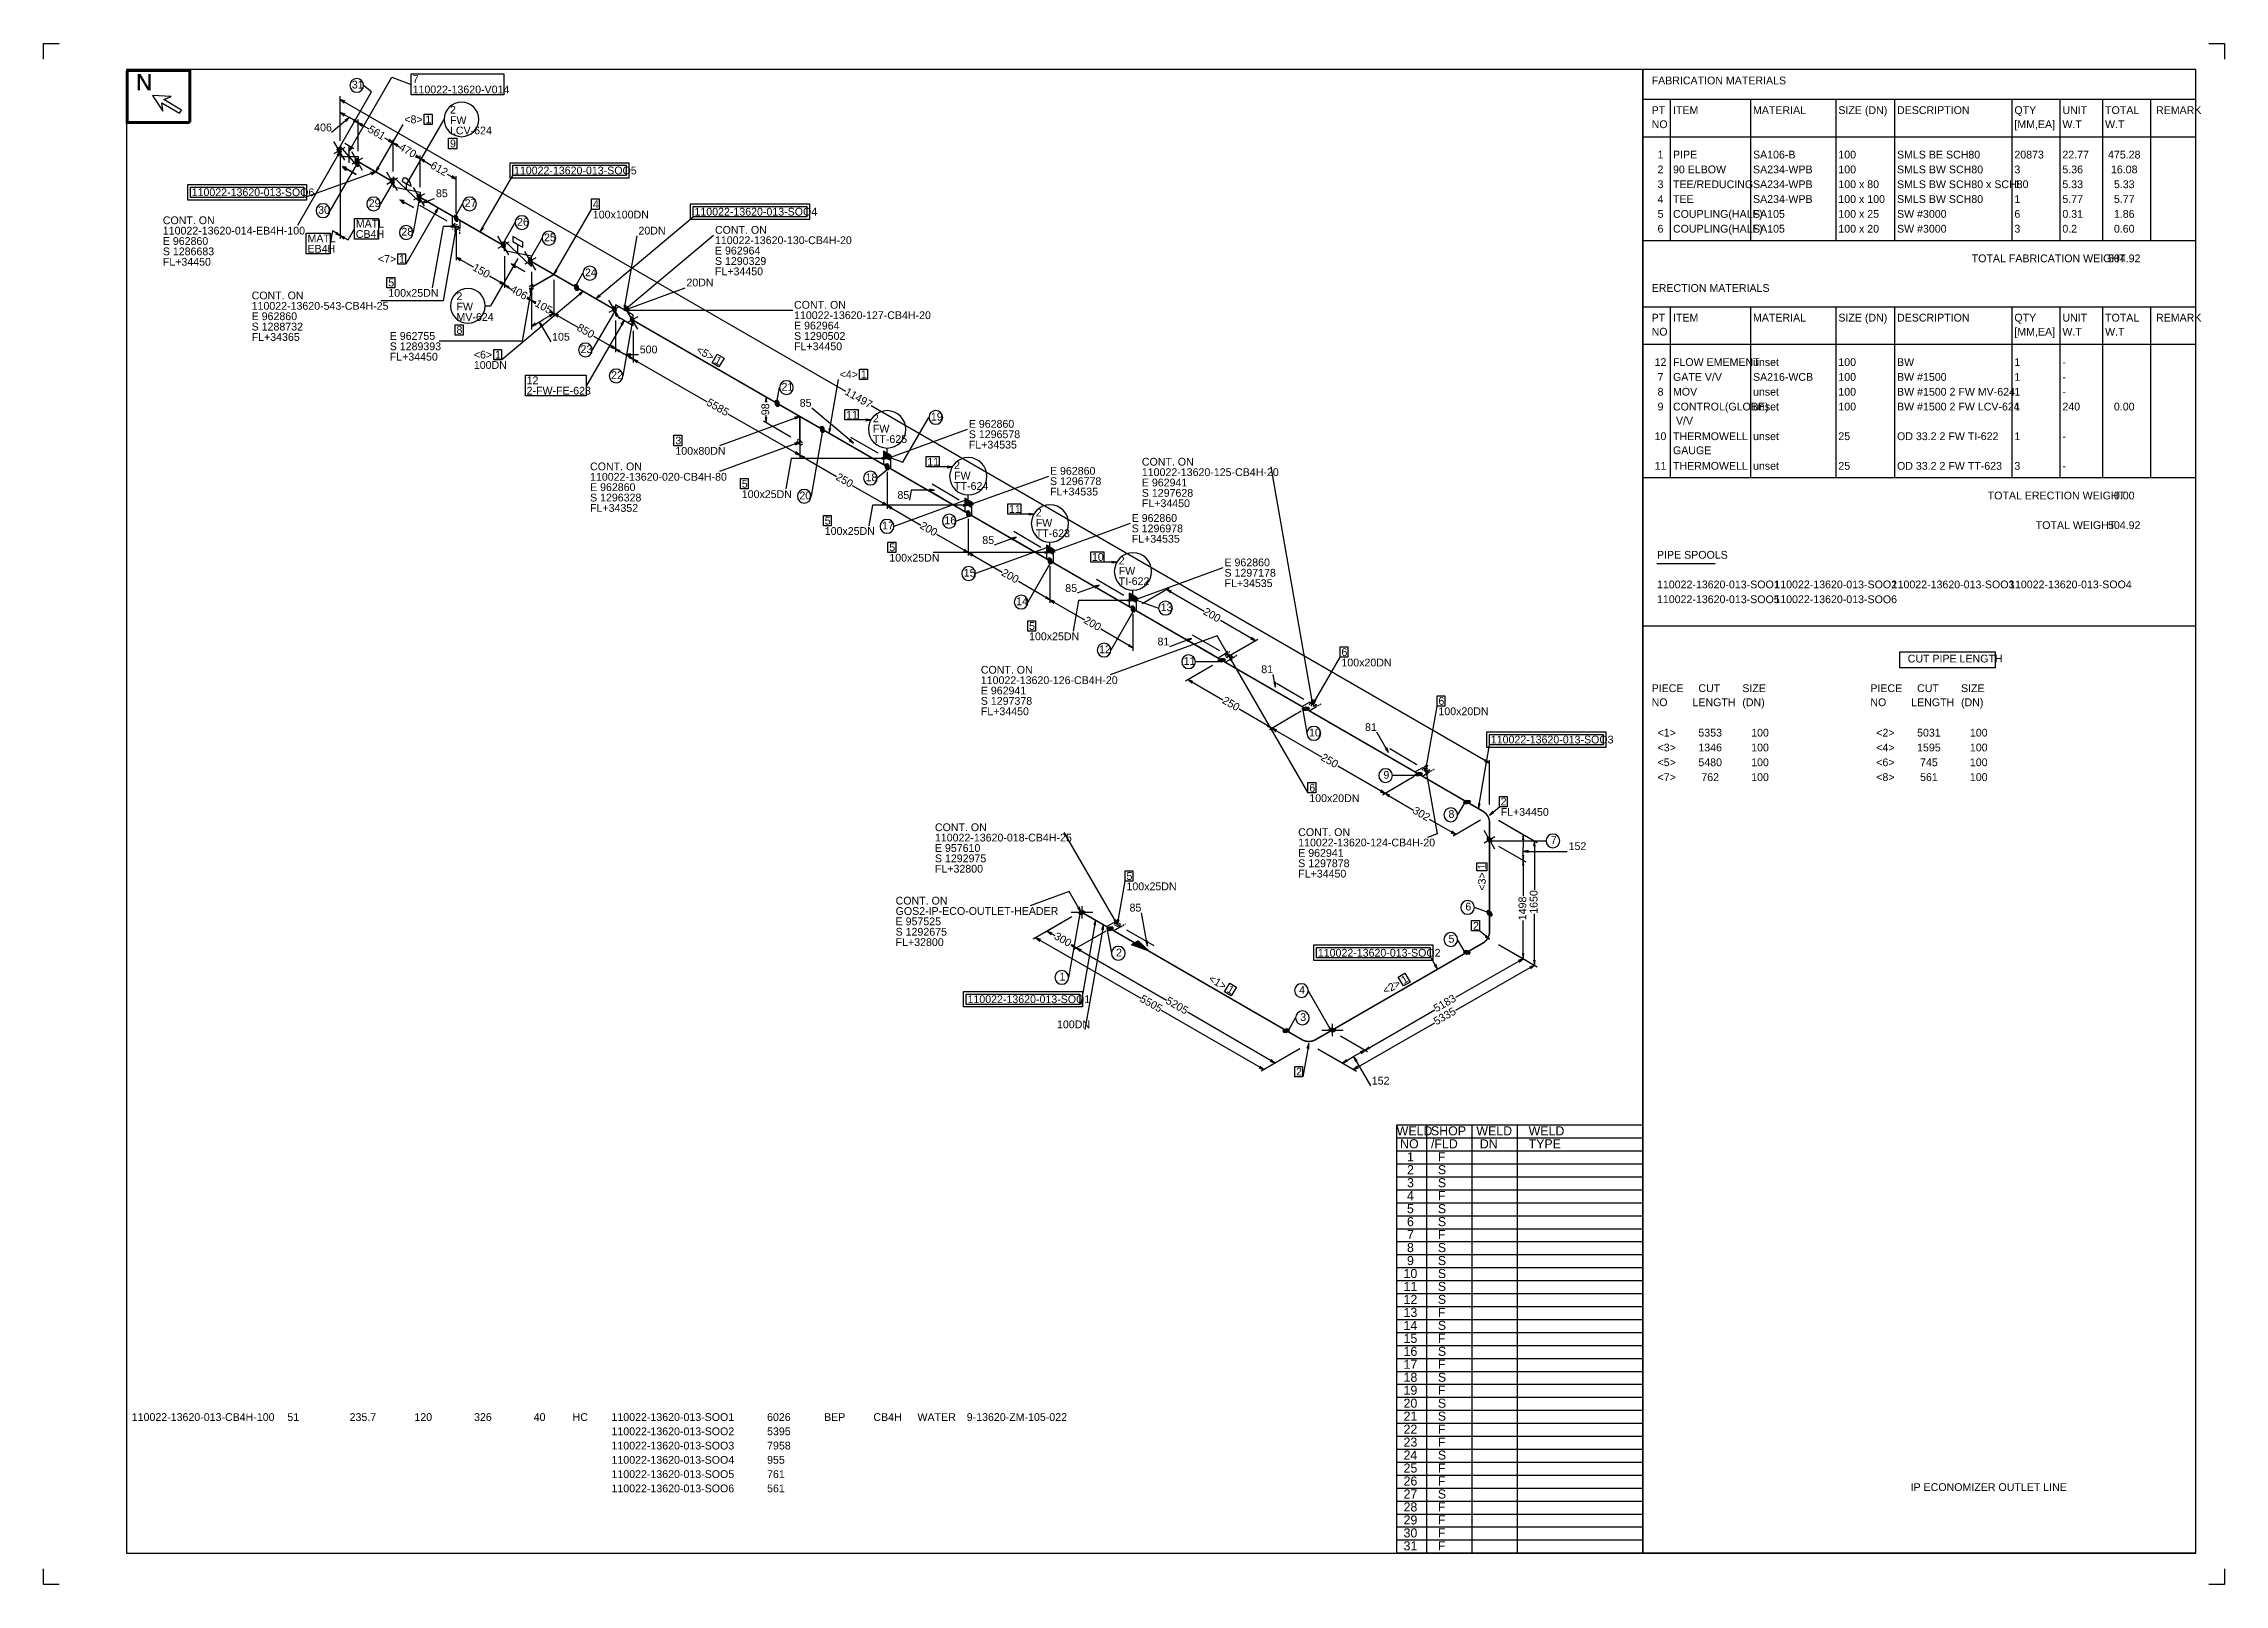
# Model space of a CAD drawing. Extents: x 0 to 841, y 0 to 594.
import ezdxf

# ---------------------------------------------------------------- set-up
doc = ezdxf.new("R2010")
doc.units = 0
doc.linetypes.add('GT100', pattern=[1, 0.666667, -0.333333])
doc.styles.add('HTX1', font='O8116901', dxfattribs={"width": 1.02})

msp = doc.modelspace()

# ---------------------------------------------------------------- texts
at = {"layer": 'GT_1', "style": 'HTX1', "width": 1.02}
for s, height, p in [('N', 6.25, (35.6, 576)), ('N', 6.25, (35.8, 576)), ('7', 3, (142.3, 578.8)), ('FABRICATION MATERIALS', 3, (620.129, 578.286)), ('31', 3, (118.857, 576.7)), ('110022-13620-V014', 3, (142.3, 574.8)), ('<8>', 3, (139.1, 563.3)), ('1', 3, (147.26, 563.3)), ('2', 3, (156.714, 567.014)), ('FW', 3, (156.714, 563.014)), ('PT', 3, (620.129, 566.857)), ('NO', 3, (620.129, 561.429)), ('ITEM', 3, (628.357, 566.857)), ('MATERIAL', 3, (659.214, 566.857)), ('SIZE (DN)', 3, (692.129, 566.857)), ('DESCRIPTION', 3, (714.757, 566.857)), ('QTY', 3, (760.014, 566.857)), ('[MM,EA]', 3, (760.014, 561.429)), ('W.T', 3, (778.529, 561.429)), ('UNIT', 3, (778.529, 566.857)), ('W.T', 3, (794.986, 561.429)), ('TOTAL', 3, (794.986, 566.857)), (' REMARK', 3, (813.5, 566.857)), ('406', 3, (104.329, 560.2)), ('9', 3, (156.714, 554.014)), ('LCV-624', 3, (156.714, 559.014)), ('  2', 3, (620.129, 544)), ('  1', 3, (620.129, 549.714)), ('90 ELBOW', 3, (628.357, 544)), ('PIPE', 3, (628.357, 549.714)), ('SA106-B', 3, (659.214, 549.714)), ('SA234-WPB', 3, (659.214, 544)), ('100', 3, (692.129, 549.714)), ('100', 3, (692.129, 544)), ('SMLS BE SCH80', 3, (714.757, 549.714)), ('SMLS BW SCH80', 3, (714.757, 544)), ('3', 3, (760.014, 544)), ('20873', 3, (760.014, 549.714)), ('5.36', 3, (778.529, 544)), ('22.77', 3, (778.529, 549.714)), (' 475.28', 3, (794.986, 549.714)), ('  16.08', 3, (794.986, 544)), ('110022-13620-013-SOO6', 3, (57.1, 535.2)), ('110022-13620-013-SOO5', 3, (181.4, 543.6)), ('  3', 3, (620.129, 538.286)), ('TEE/REDUCING', 3, (628.357, 538.286)), ('SA234-WPB', 3, (659.214, 538.286)), ('100 x 80', 3, (692.129, 538.286)), ('SMLS BW SCH80 x SCH80', 3, (714.757, 538.286)), ('1', 3, (760.014, 538.286)), ('5.33', 3, (778.529, 538.286)), ('   5.33', 3, (794.986, 538.286)), ('30', 3, (105.857, 528.4)), ('29', 3, (125.357, 531)), ('85', 3, (151.3, 534.8)), ('27', 3, (162.371, 531)), ('4', 3, (211.8, 530.6)), ('110022-13620-013-SOO4', 3, (251, 527.7)), ('  4', 3, (620.129, 532.571)), ('  5', 3, (620.129, 526.857)), ('TEE', 3, (628.357, 532.571)), ('COUPLING(HALF)', 3, (628.357, 526.857)), ('SA234-WPB', 3, (659.214, 532.571)), ('SA105', 3, (659.214, 526.857)), ('100 x 100', 3, (692.129, 532.571)), ('100 x 25', 3, (692.129, 526.857)), ('SMLS BW SCH80', 3, (714.757, 532.571)), ('SW #3000', 3, (714.757, 526.857)), ('6', 3, (760.014, 526.857)), ('1', 3, (760.014, 532.571)), ('0.31', 3, (778.529, 526.857)), ('5.77', 3, (778.529, 532.571)), ('   5.77', 3, (794.986, 532.571)), ('   1.86', 3, (794.986, 526.857)), ('CONT. ON', 3, (45.971, 524.4)), ('110022-13620-014-EB4H-100', 3, (45.971, 520.4)), ('CB4H', 3, (120.4, 519.1)), ('MATL', 3, (120.4, 523.1)), ('28', 3, (137.957, 520)), ('26', 3, (182.571, 523.8)), ('100x100DN', 3, (211.8, 526.6)), ('20DN', 3, (229.4, 520.4)), ('CONT. ON', 3, (258.9, 520.7)), ('  6', 3, (620.129, 521.143)), ('COUPLING(HALF)', 3, (628.357, 521.143)), ('SA105', 3, (659.214, 521.143)), ('100 x 20', 3, (692.129, 521.143)), ('SW #3000', 3, (714.757, 521.143)), ('3', 3, (760.014, 521.143)), ('0.2', 3, (778.529, 521.143)), ('   0.60', 3, (794.986, 521.143)), ('S 1286683', 3, (45.971, 512.4)), ('E 962860', 3, (45.971, 516.4)), ('MATL', 3, (101.771, 517.4)), ('EB4H', 3, (101.771, 513.4)), ('25', 3, (192.971, 517.8)), ('110022-13620-130-CB4H-20', 3, (258.9, 516.7)), ('E 962964', 3, (258.9, 512.7)), ('FL+34450', 3, (45.971, 508.4)), ('<7>', 3, (128.914, 509.5)), ('1', 3, (137.074, 509.5)), ('24', 3, (208.771, 504.3)), ('S 1290329', 3, (258.9, 508.7)), ('FL+34450', 3, (258.9, 504.7)), ('TOTAL FABRICATION WEIGHT', 3, (743.557, 509.714)), (' 504.92', 3, (794.986, 509.714)), ('CONT. ON', 3, (80.229, 495.4)), ('5', 3, (132.943, 500.4)), ('100x25DN', 3, (132.943, 496.4)), ('2', 3, (159.214, 495.114)), ('20DN', 3, (247.9, 500.4)), ('ERECTION MATERIALS', 3, (620.129, 498.286)), ('110022-13620-543-CB4H-25', 3, (80.229, 491.4)), ('E 962860', 3, (80.229, 487.4)), ('FW', 3, (159.214, 491.114)), ('MV-624', 3, (159.214, 487.114)), ('CONT. ON', 3, (289.4, 491.8)), ('110022-13620-127-CB4H-20', 3, (289.4, 487.8)), ('PT', 3, (620.129, 486.857)), ('ITEM', 3, (628.357, 486.857)), ('MATERIAL', 3, (659.214, 486.857)), ('SIZE (DN)', 3, (692.129, 486.857)), ('DESCRIPTION', 3, (714.757, 486.857)), ('QTY', 3, (760.014, 486.857)), ('UNIT', 3, (778.529, 486.857)), ('TOTAL', 3, (794.986, 486.857)), (' REMARK', 3, (813.5, 486.857)), ('S 1288732', 3, (80.229, 483.4)), ('FL+34365', 3, (80.229, 479.4)), ('E 962755', 3, (133.486, 479.8)), ('8', 3, (159.214, 482.114)), ('105', 3, (196.1, 479.5)), ('S 1290502', 3, (289.4, 479.8)), ('E 962964', 3, (289.4, 483.8)), ('NO', 3, (620.129, 481.429)), ('[MM,EA]', 3, (760.014, 481.429)), ('W.T', 3, (778.529, 481.429)), ('W.T', 3, (794.986, 481.429)), ('S 1289393', 3, (133.486, 475.8)), ('FL+34450', 3, (133.486, 471.8)), ('<6>', 3, (165.914, 472.6)), ('100DN', 3, (165.914, 468.6)), ('1', 3, (174.074, 472.6)), ('23', 3, (207.057, 474.7)), ('500', 3, (229.9, 474.6)), ('FL+34450', 3, (289.4, 475.8)), (' 12', 3, (620.129, 469.714)), ('FLOW EMEMENT', 3, (628.357, 469.714)), ('unset', 3, (659.214, 469.714)), ('100', 3, (692.129, 469.714)), ('BW', 3, (714.757, 469.714)), ('1', 3, (760.014, 469.714)), ('-', 3, (778.529, 469.714)), ('12', 3, (186.271, 462.7)), ('22', 3, (218.857, 464.7)), ('21', 3, (284.571, 460.2)), ('<4>', 3, (307, 465)), ('1', 3, (315.16, 465)), ('  7', 3, (620.129, 464)), ('GATE V/V', 3, (628.357, 464)), ('SA216-WCB', 3, (659.214, 464)), ('100', 3, (692.129, 464)), ('BW #1500', 3, (714.757, 464)), ('1', 3, (760.014, 464)), ('-', 3, (778.529, 464)), ('2-FW-FE-623', 3, (186.271, 458.7)), ('85', 3, (291.586, 454)), ('  8', 3, (620.129, 458.286)), ('  9', 3, (620.129, 452.571)), ('CONTROL(GLOBE)', 3, (628.357, 452.571)), ('MOV', 3, (628.357, 458.286)), ('unset', 3, (659.214, 458.286)), ('unset', 3, (659.214, 452.571)), ('100', 3, (692.129, 458.286)), ('100', 3, (692.129, 452.571)), ('BW #1500 2 FW MV-624', 3, (714.757, 458.286)), ('BW #1500 2 FW LCV-624', 3, (714.757, 452.571)), ('1', 3, (760.014, 458.286)), ('1', 3, (760.014, 452.571)), ('-', 3, (778.529, 458.286)), ('240', 3, (778.529, 452.571)), ('   0.00', 3, (794.986, 452.571)), ('11', 3, (309.486, 449.4)), ('2', 3, (319.814, 448.043)), ('FW', 3, (319.814, 444.043)), ('19', 3, (342.171, 448.7)), ('E 962860', 3, (356.8, 445.9)), (' V/V', 3, (628.357, 447.143)), ('3', 3, (243.643, 439.5)), ('100x80DN', 3, (243.643, 435.5)), ('TT-625', 3, (319.814, 440.043)), ('S 1296578', 3, (356.8, 441.9)), ('FL+34535', 3, (356.8, 437.9)), (' 10', 3, (620.129, 441.143)), ('THERMOWELL', 3, (628.357, 441.143)), ('GAUGE', 3, (628.357, 435.714)), ('unset', 3, (659.214, 441.143)), ('25', 3, (692.129, 441.143)), ('OD 33.2 2 FW TI-622', 3, (714.757, 441.143)), ('1', 3, (760.014, 441.143)), ('-', 3, (778.529, 441.143)), ('CONT. ON', 3, (210.729, 429.5)), ('11', 3, (340.786, 431.3)), ('2', 3, (351.114, 429.943)), ('FW', 3, (351.114, 425.943)), ('E 962860', 3, (388.1, 427.8)), ('CONT. ON', 3, (423.529, 431.3)), ('110022-13620-125-CB4H-20', 3, (423.529, 427.3)), (' 11', 3, (620.129, 429.714)), ('THERMOWELL', 3, (628.357, 429.714)), ('unset', 3, (659.214, 429.714)), ('25', 3, (692.129, 429.714)), ('OD 33.2 2 FW TT-623', 3, (714.757, 429.714)), ('3', 3, (760.014, 429.714)), ('-', 3, (778.529, 429.714)), ('S 1296328', 3, (210.729, 417.5)), ('110022-13620-020-CB4H-80', 3, (210.729, 425.5)), ('E 962860', 3, (210.729, 421.5)), ('5', 3, (269.243, 422.8)), ('100x25DN', 3, (269.243, 418.8)), ('20', 3, (291.457, 418.3)), ('18', 3, (316.957, 425.3)), ('85', 3, (329.286, 418.5)), ('TT-624', 3, (351.114, 421.943)), ('S 1296778', 3, (388.1, 423.8)), ('FL+34535', 3, (388.1, 419.8)), ('S 1297628', 3, (423.529, 419.3)), ('E 962941', 3, (423.529, 423.3)), ('TOTAL ERECTION WEIGHT', 3, (749.729, 418.286)), ('   0.00', 3, (794.986, 418.286)), ('FL+34352', 3, (210.729, 413.5)), ('11', 3, (372.286, 413.1)), ('2', 3, (382.614, 411.743)), ('E 962860', 3, (419.6, 409.6)), ('FL+34450', 3, (423.529, 415.3)), ('5', 3, (301.243, 408.6)), ('100x25DN', 3, (301.243, 404.6)), ('17', 3, (323.357, 406.7)), ('16', 3, (347.357, 408.7)), ('85', 3, (361.986, 401.1)), ('TT-623', 3, (382.614, 403.743)), ('FW', 3, (382.614, 407.743)), ('S 1296978', 3, (419.6, 405.6)), ('FL+34535', 3, (419.6, 401.6)), ('TOTAL WEIGHT', 3, (768.243, 406.857)), (' 504.92', 3, (794.986, 406.857)), ('5', 3, (326.143, 398.3)), ('100x25DN', 3, (326.143, 394.3)), ('10', 3, (404.286, 394.6)), ('2', 3, (414.614, 393.243)), ('E 962860', 3, (455.4, 392.5)), ('PIPE SPOOLS', 3, (622.186, 395.429)), ('15', 3, (354.857, 388.5)), ('TI-622', 3, (414.614, 385.243)), ('FW', 3, (414.614, 389.243)), ('S 1297178', 3, (455.4, 388.5)), ('FL+34535', 3, (455.4, 384.5)), ('110022-13620-013-SOO1', 3, (622.186, 384)), ('110022-13620-013-SOO2', 3, (667.443, 384)), ('110022-13620-013-SOO3', 3, (712.7, 384)), ('110022-13620-013-SOO4', 3, (757.957, 384)), ('14', 3, (375.057, 377.5)), ('85', 3, (393.986, 382.6)), ('110022-13620-013-SOO5', 3, (622.186, 378.286)), ('110022-13620-013-SOO6', 3, (667.443, 378.286)), ('5', 3, (380.043, 368)), ('13', 3, (430.771, 375.2)), ('100x25DN', 3, (380.043, 364)), ('12', 3, (407.057, 359)), ('81', 3, (429.586, 362)), ('CONT. ON', 3, (361.429, 351.1)), ('11', 3, (439.657, 354.5)), ('81', 3, (469.586, 351.3)), ('6', 3, (500.5, 357.9)), ('100x20DN', 3, (500.5, 353.9)), ('CUT PIPE LENGTH', 3, (718.871, 355.429)), ('110022-13620-126-CB4H-20', 3, (361.429, 347.1)), ('E 962941', 3, (361.429, 343.1)), ('PIECE', 3, (620.129, 344)), ('     CUT', 3, (632.471, 344)), ('SIZE', 3, (655.1, 344)), ('PIECE', 3, (704.471, 344)), ('     CUT', 3, (716.814, 344)), ('SIZE', 3, (739.443, 344)), ('S 1297378', 3, (361.429, 339.1)), ('FL+34450', 3, (361.429, 335.1)), ('6', 3, (537.9, 339.1)), ('100x20DN', 3, (537.9, 335.1)), ('NO', 3, (620.129, 338.571)), ('   LENGTH', 3, (632.471, 338.571)), ('(DN)', 3, (655.1, 338.571)), ('NO', 3, (704.471, 338.571)), ('   LENGTH', 3, (716.814, 338.571)), ('(DN)', 3, (739.443, 338.571)), ('10', 3, (487.971, 326.9)), ('81', 3, (509.586, 329)), ('  <1>', 3, (620.129, 326.857)), ('     5353', 3, (632.471, 326.857)), ('   100', 3, (655.1, 326.857)), ('  <2>', 3, (704.471, 326.857)), ('     5031', 3, (716.814, 326.857)), ('   100', 3, (739.443, 326.857)), ('110022-13620-013-SOO3', 3, (558.1, 324.2)), ('  <3>', 3, (620.129, 321.143)), ('     1346', 3, (632.471, 321.143)), ('   100', 3, (655.1, 321.143)), ('  <4>', 3, (704.471, 321.143)), ('     1595', 3, (716.814, 321.143)), ('   100', 3, (739.443, 321.143)), ('9', 3, (516.686, 310.6)), ('  <5>', 3, (620.129, 315.429)), ('  <7>', 3, (620.129, 309.714)), ('     5480', 3, (632.471, 315.429)), ('      762', 3, (632.471, 309.714)), ('   100', 3, (655.1, 315.429)), ('   100', 3, (655.1, 309.714)), ('  <6>', 3, (704.471, 315.429)), ('  <8>', 3, (704.471, 309.714)), ('      561', 3, (716.814, 309.714)), ('      745', 3, (716.814, 315.429)), ('   100', 3, (739.443, 315.429)), ('   100', 3, (739.443, 309.714)), ('6', 3, (488.1, 305.6)), ('100x20DN', 3, (488.1, 301.6)), ('2', 3, (561.9, 300.3)), ('8', 3, (541.786, 295.5)), ('FL+34450', 3, (561.9, 296.3)), ('CONT. ON', 3, (343.729, 290.4)), ('110022-13620-018-CB4H-25', 3, (343.729, 286.4)), ('CONT. ON', 3, (483.829, 288.5)), ('110022-13620-124-CB4H-20', 3, (483.829, 284.5)), ('7', 3, (581.2, 285.4)), ('152', 3, (588.1, 283.1)), ('S 1292975', 3, (343.729, 278.4)), ('E 957610', 3, (343.729, 282.4)), ('S 1297878', 3, (483.829, 276.5)), ('E 962941', 3, (483.829, 280.5)), ('FL+32800', 3, (343.729, 274.4)), ('5', 3, (417.6, 271.6)), ('100x25DN', 3, (417.6, 267.6)), ('FL+34450', 3, (483.829, 272.5)), ('GOS2-IP-ECO-OUTLET-HEADER', 3, (328.571, 258.1)), ('CONT. ON', 3, (328.571, 262.1)), ('85', 3, (418.786, 259.4)), ('6', 3, (548.286, 259.8)), ('S 1292675', 3, (328.571, 250.1)), ('E 957525', 3, (328.571, 254.1)), ('2', 3, (551.243, 252.4)), ('FL+32800', 3, (328.571, 246.1)), ('2', 3, (413.6, 242.1)), ('110022-13620-013-SOO2', 3, (491.4, 242)), ('5', 3, (541.786, 247.4)), ('1', 3, (391.786, 232.8)), ('110022-13620-013-SOO1', 3, (356.3, 224.1)), ('4', 3, (484.186, 227.7)), ('3', 3, (484.6, 217.2)), ('100DN', 3, (390.814, 214.4)), ('2', 3, (483.043, 196.2)), ('152', 3, (512.2, 192.7)), (' SHOP', 3.5, (533.7, 173.1)), ('WELD', 3.5, (521.8, 173.1)), (' NO', 3.5, (521.8, 168.1)), (' /FLD', 3.5, (533.7, 168.1)), (' WELD', 3.5, (551.2, 173.1)), ('  DN', 3.5, (551.2, 168.1)), ('   WELD', 3.5, (568.7, 173.1)), ('   TYPE', 3.5, (568.7, 168.1)), ('   2', 3.5, (521.8, 158.1)), ('   1', 3.5, (521.8, 163.1)), ('   S', 3.5, (533.7, 158.1)), ('   F', 3.5, (533.7, 163.1)), ('   4', 3.5, (521.8, 148.1)), ('   3', 3.5, (521.8, 153.1)), ('   S', 3.5, (533.7, 153.1)), ('   F', 3.5, (533.7, 148.1)), ('   5', 3.5, (521.8, 143.1)), ('   S', 3.5, (533.7, 143.1)), ('   6', 3.5, (521.8, 138.1)), ('   7', 3.5, (521.8, 133.1)), ('   S', 3.5, (533.7, 138.1)), ('   F', 3.5, (533.7, 133.1)), ('   8', 3.5, (521.8, 128.1)), ('   9', 3.5, (521.8, 123.1)), ('   S', 3.5, (533.7, 128.1)), ('   S', 3.5, (533.7, 123.1)), ('  10', 3.5, (521.8, 118.1)), ('   S', 3.5, (533.7, 118.1)), ('  11', 3.5, (521.8, 113.1)), ('  12', 3.5, (521.8, 108.1)), ('   S', 3.5, (533.7, 113.1)), ('   S', 3.5, (533.7, 108.1)), ('  13', 3.5, (521.8, 103.1)), ('  14', 3.5, (521.8, 98.1)), ('   S', 3.5, (533.7, 98.1)), ('   F', 3.5, (533.7, 103.1)), ('  15', 3.5, (521.8, 93.1)), ('   F', 3.5, (533.7, 93.1)), ('  16', 3.5, (521.8, 88.1)), ('  17', 3.5, (521.8, 83.1)), ('   S', 3.5, (533.7, 88.1)), ('   F', 3.5, (533.7, 83.1)), ('  18', 3.5, (521.8, 78.1)), ('  19', 3.5, (521.8, 73.1)), ('   S', 3.5, (533.7, 78.1)), ('   F', 3.5, (533.7, 73.1)), ('  20', 3.5, (521.8, 68.1)), ('   S', 3.5, (533.7, 68.1)), ('110022-13620-013-CB4H-100', 3, (34, 63)), ('51', 3, (94, 63)), ('235.7', 3, (118, 63)), ('120', 3, (143, 63)), ('326', 3, (166, 63)), ('40', 3, (189, 63)), ('HC', 3, (204, 63)), ('110022-13620-013-SOO1', 3, (219, 63)), ('110022-13620-013-SOO2', 3, (219, 57.5)), ('5395', 3, (279, 57.5)), ('6026', 3, (279, 63)), ('BEP', 3, (301, 63)), ('CB4H', 3, (320, 63)), ('WATER', 3, (337, 63)), ('9-13620-ZM-105-022', 3, (356, 63)), ('  21', 3.5, (521.8, 63.1)), ('  22', 3.5, (521.8, 58.1)), ('   S', 3.5, (533.7, 63.1)), ('   F', 3.5, (533.7, 58.1)), ('110022-13620-013-SOO3', 3, (219, 52)), ('7958', 3, (279, 52)), ('  23', 3.5, (521.8, 53.1)), ('  24', 3.5, (521.8, 48.1)), ('   S', 3.5, (533.7, 48.1)), ('   F', 3.5, (533.7, 53.1)), ('110022-13620-013-SOO4', 3, (219, 46.5)), ('110022-13620-013-SOO5', 3, (219, 41)), ('955', 3, (279, 46.5)), ('761', 3, (279, 41)), ('  25', 3.5, (521.8, 43.1)), ('   F', 3.5, (533.7, 43.1)), ('110022-13620-013-SOO6', 3, (219, 35.5)), ('561', 3, (279, 35.5)), ('  26', 3.5, (521.8, 38.1)), ('  27', 3.5, (521.8, 33.1)), ('   S', 3.5, (533.7, 33.1)), ('   F', 3.5, (533.7, 38.1)), ('IP ECONOMIZER OUTLET LINE', 3, (720, 36)), ('  28', 3.5, (521.8, 28.1)), ('  29', 3.5, (521.8, 23.1)), ('   F', 3.5, (533.7, 28.1)), ('   F', 3.5, (533.7, 23.1)), ('  30', 3.5, (521.8, 18.1)), ('   F', 3.5, (533.7, 18.1)), ('  31', 3.5, (521.8, 13.1)), ('   F', 3.5, (533.7, 13.1))]:
    msp.add_text(s, height=height, dxfattribs=at).set_placement(p)
for s, rotation, p in [('561', -30, (124.778, 560.104)), ('470', -30, (136.728, 553.204)), ('612', -30, (148.878, 546.204)), ('150', -30, (165.128, 506.854)), ('406', -30, (179.628, 498.504)), ('105', -30, (189.178, 493.004)), ('850', -30, (205.378, 483.654)), ('<5>', -30, (251.371, 475.127)), ('1', -30, (258.438, 471.047)), ('5585', -30, (255.337, 454.818)), ('98', 90, (279.81, 450.743)), ('11497', -30, (308.677, 458.939)), ('250', -30, (305.178, 426.104)), ('200', -30, (337.678, 407.354)), ('200', -30, (369.078, 389.204)), ('200', -30, (400.828, 370.854)), ('200', -30, (446.918, 374.204)), ('250', -30, (454.237, 339.954)), ('250', -30, (492.237, 318.004)), ('302', -30, (527.687, 297.504)), ('1', 90, (556.15, 275.617)), ('<3>', 90, (556.15, 267.457)), ('1498', 90, (571.79, 256.036)), ('1650', 90, (576.121, 258.536)), ('300', -30, (389.387, 249.054)), ('5505', -30, (422.466, 224.918)), ('<1>', -30, (448.971, 232.627)), ('1', -30, (456.038, 228.547)), ('<2>', 30, (517.521, 227.284)), ('1', 30, (524.588, 231.364)), ('5183', 30, (537.127, 220.504)), ('5205', -30, (432.447, 224.168)), ('5335', 30, (537.107, 215.504))]:
    msp.add_text(s, height=3, rotation=rotation, dxfattribs=at).set_placement(p)

# ---------------------------------------------------------------- linework, layer by layer
at = {"layer": 'GT_1', "flags": 128}
for points in [[(0, 588), (0, 594), (6, 594)], [(835, 594), (841, 594), (841, 588)], [(32, 12), (830, 12), (830, 12), (616.7, 12), (616.7, 584), (32, 584), (32, 12)], [(56, 583.2), (56, 563.2), (32, 563.2), (32, 583.4), (56.2, 583.4), (56.2, 563.4), (32.2, 563.4), (32.2, 583.6), (56.4, 583.6), (56.4, 563.6), (32.4, 563.6), (32.4, 583.8), (56.6, 583.8), (56.6, 563.8), (32.6, 563.8), (32.6, 584)], [(117.8, 552.5), (134.3, 581.1), (141.8, 578.3)], [(141.8, 582.3), (177.5, 582.3), (177.5, 574.3), (141.8, 574.3), (141.8, 582.3)], [(830, 12), (830, 584), (616.7, 584), (616.7, 12), (830, 12)], [(42, 574), (46, 568), (45.6, 571.2), (52.4, 567.2), (53.2, 568.4), (46.4, 572.4), (49.2, 573.6), (42, 574)], [(114, 553.7), (126.5, 575.4), (123.4, 577.9)], [(114.4, 556.5), (114.4, 573.7)], [(116.3, 571.8), (114.4, 572.5), (115.9, 571.2)], [(114.4, 572.5), (309.3, 460)], [(616.7, 572.571), (830, 572.571)], [(627.329, 572.571), (627.329, 518.117)], [(658.186, 572.571), (658.186, 518.117)], [(691.1, 572.571), (691.1, 518.117)], [(713.729, 572.571), (713.729, 518.117)], [(758.986, 572.571), (758.986, 518.117)], [(777.5, 572.571), (777.5, 518.117)], [(793.957, 572.571), (793.957, 518.117)], [(812.471, 572.571), (812.471, 518.117)], [(117.9, 565.5), (111, 559.7)], [(114.4, 556.5), (114.4, 568.7)], [(116.3, 566.8), (114.4, 567.5), (115.9, 566.2)], [(114.4, 567.5), (117.9, 565.5)], [(116.6, 564), (117.9, 565.5), (116.2, 564.5)], [(121.3, 563.5), (117.9, 565.5)], [(119.4, 564.2), (121.3, 563.5), (119.8, 564.8)], [(121.3, 552.5), (121.3, 564.7)], [(121.3, 552.5), (121.3, 564.7)], [(123.2, 562.8), (121.3, 563.5), (122.8, 562.2)], [(121.3, 563.5), (125.4, 561.1)], [(140, 539.7), (154.5, 564.8)], [(146.8, 566.8), (149.8, 566.8), (149.8, 562.8), (146.8, 562.8), (146.8, 566.8)], [(116.1, 549.1), (111.9, 556.3)], [(119.6, 553.5), (116.1, 555.5)], [(128.1, 544.6), (138.6, 562.8)], [(134.8, 555.7), (131.6, 557.5)], [(132.9, 556.4), (134.8, 555.7), (133.3, 557)], [(134.8, 544.7), (134.8, 556.9)], [(134.8, 544.7), (134.8, 556.9)], [(136.7, 555), (134.8, 555.7), (136.3, 554.4)], [(134.8, 555.7), (137.3, 554.2)], [(156.2, 557.5), (159.3, 557.5), (159.3, 553.5), (156.2, 553.5), (156.2, 557.5)], [(616.7, 558.117), (830, 558.117)], [(114.4, 552.5), (97.9, 523.9)], [(120.9, 547.8), (110.4, 529.6)], [(116.1, 553.9), (111.9, 551.5)], [(113.7, 550.6), (114.4, 552.5), (113.1, 551)], [(114.4, 551.5), (113.6, 552), (113.2, 553.2), (113.6, 553.9), (114.4, 553.5), (114.8, 552.3), (114.4, 551.5)], [(113.2, 553.2), (114.5, 553.2)], [(113.267, 553), (114.567, 553)], [(113.314, 553.4), (114.433, 553.4)], [(113.333, 552.8), (114.633, 552.8)], [(113.4, 552.6), (114.7, 552.6)], [(113.429, 553.6), (114.2, 553.6)], [(113.467, 552.4), (114.767, 552.4)], [(113.533, 552.2), (114.75, 552.2)], [(113.6, 552), (114.65, 552)], [(113.92, 551.8), (114.55, 551.8)], [(121.3, 548.5), (121.3, 546.5), (114.4, 554.5), (114.4, 550.5), (121.3, 550.5), (121.3, 548.5)], [(114.4, 550.5), (114.4, 518.8)], [(114.4, 550.5), (114.4, 518.8)], [(117.8, 548.1), (117.8, 554.5)], [(118.5, 554.4), (117.8, 552.5), (119.1, 554)], [(123, 545.1), (118.8, 552.3)], [(123, 549.9), (118.8, 547.5)], [(121.3, 547.5), (120.5, 548), (120.1, 549.2), (120.5, 549.9), (121.3, 549.5), (121.7, 548.3), (121.3, 547.5)], [(120.1, 549.2), (121.4, 549.2)], [(120.167, 549), (121.467, 549)], [(120.214, 549.4), (121.333, 549.4)], [(120.233, 548.8), (121.533, 548.8)], [(120.3, 548.6), (121.6, 548.6)], [(120.329, 549.6), (121.1, 549.6)], [(120.367, 548.4), (121.667, 548.4)], [(120.433, 548.2), (121.65, 548.2)], [(120.5, 548), (121.55, 548)], [(120.82, 547.8), (121.45, 547.8)], [(143.3, 550.4), (145.2, 549.7), (143.7, 551)], [(145.2, 549.7), (143.6, 550.6)], [(145.2, 538.7), (145.2, 550.9)], [(145.2, 538.7), (145.2, 550.9)], [(147.1, 549), (145.2, 549.7), (146.7, 548.4)], [(145.2, 549.7), (149.5, 547.2)], [(179.9, 548.1), (225.7, 548.1), (225.7, 542.1), (179.9, 542.1), (179.9, 548.1)], [(180.9, 547.1), (224.7, 547.1), (224.7, 543.1), (180.9, 543.1), (180.9, 547.1)], [(55.6, 539.7), (101.4, 539.7), (101.4, 533.7), (55.6, 533.7), (55.6, 539.7)], [(56.6, 538.7), (100.4, 538.7), (100.4, 534.7), (56.6, 534.7), (56.6, 538.7)], [(128.1, 544.6), (100.8, 534.7)], [(120.5, 543.6), (115.2, 546.6), (116.6, 546.5), (116.6, 545.1), (115.2, 546.6), (120.5, 543.6)], [(126.4, 543.6), (128.1, 544.6), (126.1, 544.3)], [(128.8, 546.5), (128.1, 544.6), (129.4, 546.1)], [(134.4, 540), (129.9, 532.2)], [(136.5, 537.3), (132.3, 544.5)], [(136.5, 542.1), (132.3, 539.7)], [(134.8, 539.7), (134, 540.2), (133.6, 541.4), (134, 542.1), (134.8, 541.7), (135.2, 540.5), (134.8, 539.7)], [(133.6, 541.4), (134.9, 541.4)], [(133.667, 541.2), (134.967, 541.2)], [(133.714, 541.6), (134.833, 541.6)], [(133.733, 541), (135.033, 541)], [(133.8, 540.8), (135.1, 540.8)], [(133.829, 541.8), (134.6, 541.8)], [(133.867, 540.6), (135.167, 540.6)], [(133.933, 540.4), (135.15, 540.4)], [(134, 540.2), (135.05, 540.2)], [(134.32, 540), (134.95, 540)], [(145.2, 534.7), (145.2, 532.8), (134.8, 542.7), (134.8, 538.8), (145.2, 536.7), (145.2, 534.7)], [(140, 537.7), (140, 540), (141.7, 539), (141.4, 540.5), (140.3, 541.7), (139.7, 542.1), (138.6, 542.1), (138.3, 541), (140, 540)], [(146.9, 531.3), (142.7, 538.5)], [(159.1, 541.7), (155.7, 543.6)], [(157.2, 542.4), (159.1, 541.7), (157.6, 543)], [(159.1, 528.7), (159.1, 542.9)], [(168.4, 521.4), (180.9, 543.1)], [(142.7, 530.8), (137.4, 533.8), (138.8, 533.7), (138.8, 532.3), (137.4, 533.8), (142.7, 530.8)], [(152.2, 530.7), (139.7, 509)], [(144.8, 534), (142.5, 521.2)], [(146.9, 536.1), (142.7, 533.7)], [(145.2, 533.7), (144.4, 534.2), (144, 535.4), (144.4, 536.1), (145.2, 535.7), (145.6, 534.5), (145.2, 533.7)], [(144, 535.4), (145.3, 535.4)], [(144.067, 535.2), (145.367, 535.2)], [(144.114, 535.6), (145.233, 535.6)], [(144.133, 535), (145.433, 535)], [(144.2, 534.8), (145.5, 534.8)], [(144.229, 535.8), (145, 535.8)], [(144.267, 534.6), (145.567, 534.6)], [(144.333, 534.4), (145.55, 534.4)], [(144.4, 534.2), (145.45, 534.2)], [(144.72, 534), (145.35, 534)], [(155.6, 528.7), (145.1, 534.8)], [(155.6, 525.5), (145.1, 531.6)], [(146.1, 532.6), (150.8, 534.3)], [(147.8, 533.6), (146.1, 532.6), (148.1, 532.9)], [(151.5, 528.8), (152.2, 530.7), (150.9, 529.2)], [(159.1, 527.9), (161.6, 532.2)], [(196.8, 505), (211.3, 530.1)], [(211.3, 534.1), (214.3, 534.1), (214.3, 530.1), (211.3, 530.1), (211.3, 534.1)], [(249.5, 532.2), (295.3, 532.2), (295.3, 526.2), (249.5, 526.2), (249.5, 532.2)], [(250.5, 531.2), (294.3, 531.2), (294.3, 527.2), (250.5, 527.2), (250.5, 531.2)], [(111.4, 521.8), (110.5, 516.9)], [(114.4, 520), (111.4, 521.8)], [(117.4, 518.3), (119.9, 522.6)], [(119.9, 526.6), (129.1, 526.6), (129.1, 518.6), (119.9, 518.6), (119.9, 526.6)], [(159.1, 523.5), (154.1, 494.9), (130.1, 494.9)], [(159.1, 523.5), (154.1, 523.5), (149.9, 499.9)], [(157.1, 523.2), (159.1, 523.5), (157.1, 523.8)], [(159.1, 526.7), (160.5, 525.9), (160.5, 522.7), (157.7, 524.3), (157.7, 527.5), (159.1, 526.7)], [(159.1, 521.5), (159.1, 523.5), (158.4, 521.6)], [(158.5, 526.3), (159.1, 525.5), (159.7, 525.6), (159.7, 527.1), (159.1, 527.9), (158.5, 527.8), (158.5, 526.3)], [(158.5, 527.8), (159.175, 527.8)], [(158.5, 527.6), (159.325, 527.6)], [(158.5, 527.4), (159.475, 527.4)], [(158.5, 527.2), (159.625, 527.2)], [(158.5, 527), (159.7, 527)], [(158.5, 526.8), (159.7, 526.8)], [(158.5, 526.6), (159.7, 526.6)], [(158.5, 526.4), (159.7, 526.4)], [(158.575, 526.2), (159.7, 526.2)], [(158.725, 526), (159.7, 526)], [(158.875, 525.8), (159.7, 525.8)], [(159.025, 525.6), (159.7, 525.6)], [(159.1, 522.7), (159.1, 510.5)], [(169.1, 523.3), (168.4, 521.4), (169.7, 522.9)], [(177.3, 517.2), (181.8, 525)], [(213, 495.7), (250.5, 527.2)], [(101.3, 520.9), (110.5, 520.9), (110.5, 512.9), (101.3, 512.9), (101.3, 520.9)], [(112.5, 520.7), (114.4, 520), (112.9, 521.3)], [(116.3, 519.3), (114.4, 520), (115.9, 518.7)], [(114.4, 520), (117.4, 518.3)], [(179.4, 512.6), (175.2, 519.8)], [(179.4, 517.4), (175.2, 515)], [(177.7, 517), (176.9, 517.4), (176.5, 516.7), (176.9, 515.5), (177.7, 515), (178.1, 515.8), (177.7, 517)], [(176.533, 516.6), (177.833, 516.6)], [(176.557, 516.8), (177.767, 516.8)], [(176.6, 516.4), (177.9, 516.4)], [(176.667, 516.2), (177.967, 516.2)], [(176.671, 517), (177.7, 517)], [(176.733, 516), (178.033, 516)], [(176.786, 517.2), (177.3, 517.2)], [(176.8, 515.8), (178.1, 515.8)], [(176.867, 515.6), (178, 515.6)], [(177.06, 515.4), (177.9, 515.4)], [(188.1, 510), (188.1, 512), (177.7, 514.1), (177.7, 518), (188.1, 508.1), (188.1, 510)], [(182.9, 513), (182.9, 516.6), (184.8, 515.5), (184.8, 517.5), (181, 519.7), (181, 517.7), (182.9, 516.6)], [(189.8, 506.6), (185.6, 513.8)], [(187.7, 511.2), (192.2, 519)], [(223.9, 491.3), (258.4, 520.2)], [(223.9, 491.3), (228.9, 519.9)], [(616.7, 518.117), (830, 518.117)], [(136.6, 513), (139.6, 513), (139.6, 509), (136.6, 509), (136.6, 513)], [(161, 511), (159.1, 511.7), (160.6, 510.4)], [(159.1, 511.7), (165.7, 507.9)], [(182.9, 511.1), (172.4, 492.9)], [(177.7, 512), (177.7, 499.8)], [(177.7, 512), (177.7, 499.8)], [(185.6, 506.1), (180.3, 509.1), (181.7, 509), (181.7, 507.6), (180.3, 509.1), (185.6, 506.1)], [(189.8, 511.4), (185.6, 509)], [(188.1, 511), (187.3, 511.4), (186.9, 510.7), (187.3, 509.5), (188.1, 509), (188.5, 509.8), (188.1, 511)], [(186.933, 510.6), (188.233, 510.6)], [(186.957, 510.8), (188.167, 510.8)], [(187, 510.4), (188.3, 510.4)], [(187.067, 510.2), (188.367, 510.2)], [(187.071, 511), (188.1, 511)], [(187.133, 510), (188.433, 510)], [(187.186, 511.2), (187.7, 511.2)], [(187.2, 509.8), (188.5, 509.8)], [(187.267, 509.6), (188.4, 509.6)], [(187.46, 509.4), (188.3, 509.4)], [(188.1, 506), (188.1, 493.8)], [(188.1, 506), (188.1, 493.8)], [(197.5, 506.9), (196.8, 505), (198.1, 506.5)], [(205.5, 501.2), (208, 505.5)], [(132.4, 503.9), (135.4, 503.9), (135.4, 499.9), (132.4, 499.9), (132.4, 503.9)], [(188.1, 500), (184.5, 479.3), (152.5, 479.3)], [(177.7, 501), (172, 504.3)], [(175.8, 501.7), (177.7, 501), (176.2, 502.3)], [(208.1, 498.5), (176.7, 472.1)], [(179.6, 500.3), (177.7, 501), (179.2, 499.7)], [(177.7, 501), (180.2, 499.5)], [(186.2, 495.7), (188.1, 495), (186.6, 496.3)], [(188.1, 498), (188.1, 500), (187.4, 498.1)], [(196.8, 503), (196.8, 488.8)], [(196.8, 503), (196.8, 488.8)], [(196.8, 503), (196.8, 488.8)], [(204.9, 501.1), (205.5, 501.2), (206.1, 500.4), (206.1, 498.9), (205.5, 498.8), (204.9, 499.6), (204.9, 501.1)], [(204.9, 501), (205.65, 501)], [(204.9, 500.8), (205.8, 500.8)], [(204.9, 500.6), (205.95, 500.6)], [(204.9, 500.4), (206.1, 500.4)], [(204.9, 500.2), (206.1, 500.2)], [(204.9, 500), (206.1, 500)], [(204.9, 499.8), (206.1, 499.8)], [(204.9, 499.6), (206.1, 499.6)], [(205.05, 499.4), (206.1, 499.4)], [(205.2, 499.2), (206.1, 499.2)], [(205.35, 499), (206.1, 499)], [(206.8, 497), (208.1, 498.5), (206.4, 497.5)], [(214.3, 497.2), (213, 495.7), (214.7, 496.7)], [(223.9, 491.3), (247.4, 499.9)], [(170.3, 492.9), (172.4, 492.9)], [(188.1, 495), (186.5, 495.9)], [(188.1, 496), (188.1, 483.8)], [(190, 494.3), (188.1, 495), (189.6, 493.7)], [(188.1, 495), (189.8, 494)], [(196.8, 490), (192.5, 487.5)], [(194.9, 490.6), (196.8, 490), (195.2, 491.2)], [(195.3, 488.7), (196.8, 490), (194.9, 489.3)], [(196.8, 490), (196, 490.4)], [(198.7, 489.3), (196.8, 490), (198.3, 488.7)], [(196.8, 490), (206, 484.7)], [(220.1, 490.6), (211.6, 475.9)], [(222.2, 487.9), (218, 495.1)], [(222.2, 492.7), (218, 490.3)], [(220.5, 492.3), (219.7, 492.7), (219.3, 492), (219.7, 490.8), (220.5, 490.3), (220.9, 491.1), (220.5, 492.3)], [(219.3, 492), (220.6, 492)], [(219.367, 491.8), (220.667, 491.8)], [(219.414, 492.2), (220.533, 492.2)], [(219.433, 491.6), (220.733, 491.6)], [(219.5, 491.4), (220.8, 491.4)], [(219.529, 492.4), (220.3, 492.4)], [(219.567, 491.2), (220.867, 491.2)], [(219.633, 491), (220.85, 491)], [(219.7, 490.8), (220.75, 490.8)], [(220.02, 490.6), (220.65, 490.6)], [(227.4, 487.3), (227.4, 489.3), (220.5, 493.3), (220.5, 489.3), (227.4, 485.3), (227.4, 487.3)], [(223.9, 493.3), (223.9, 491.3), (224.6, 493.2)], [(225.2, 492.8), (223.9, 491.3), (225.6, 492.3)], [(225.6, 492.3), (223.9, 491.3), (225.9, 491.7)], [(225.9, 491.6), (223.9, 491.3), (225.9, 491)], [(223.9, 491.3), (288.9, 491.3)], [(229.1, 483.9), (224.9, 491.1)], [(229.1, 488.7), (224.9, 486.3)], [(227.4, 488.3), (226.6, 488.7), (226.2, 488), (226.6, 486.8), (227.4, 486.3), (227.8, 487.1), (227.4, 488.3)], [(226.2, 488), (227.5, 488)], [(226.267, 487.8), (227.567, 487.8)], [(226.314, 488.2), (227.433, 488.2)], [(226.429, 488.4), (227.2, 488.4)], [(616.7, 492.571), (830, 492.571)], [(627.329, 492.571), (627.329, 426.688)], [(658.186, 492.571), (658.186, 426.688)], [(691.1, 492.571), (691.1, 426.688)], [(713.729, 492.571), (713.729, 426.688)], [(758.986, 492.571), (758.986, 426.688)], [(777.5, 492.571), (777.5, 426.688)], [(793.957, 492.571), (793.957, 426.688)], [(812.471, 492.571), (812.471, 426.688)], [(158.7, 485.6), (161.8, 485.6), (161.8, 481.6), (158.7, 481.6), (158.7, 485.6)], [(188.1, 485), (192.5, 487.5)], [(189.6, 486.3), (188.1, 485), (190, 485.7)], [(192.4, 485.3), (191.1, 486.8), (191.8, 484.9)], [(191.1, 486.8), (195.6, 479)], [(223.9, 487.3), (209.4, 462.2)], [(220.5, 476.3), (212.2, 481.1)], [(220.5, 487.3), (220.5, 475.1)], [(220.5, 487.3), (220.5, 475.1)], [(223.2, 485.4), (223.9, 487.3), (222.6, 485.8)], [(227, 486.6), (223.4, 465.9)], [(226.333, 487.6), (227.633, 487.6)], [(226.4, 487.4), (227.7, 487.4)], [(226.467, 487.2), (227.767, 487.2)], [(226.533, 487), (227.75, 487)], [(226.6, 486.8), (227.65, 486.8)], [(226.92, 486.6), (227.55, 486.6)], [(227.4, 483.3), (227.4, 471.1)], [(227.4, 483.3), (227.4, 471.1)], [(173.6, 476.1), (176.6, 476.1), (176.6, 472.1), (173.6, 472.1), (173.6, 476.1)], [(218.6, 477), (220.5, 476.3), (219, 477.6)], [(222.4, 475.6), (220.5, 476.3), (222, 475)], [(220.5, 476.3), (224, 474.3)], [(227.4, 472.3), (224, 474.3)], [(226.4, 474.4), (224.4, 474.1), (226.4, 473.8)], [(224.4, 474.1), (229.4, 474.1)], [(225.5, 473), (227.4, 472.3), (225.9, 473.6)], [(229.3, 471.6), (227.4, 472.3), (228.9, 471)], [(227.4, 472.3), (255.9, 455.9)], [(259.8, 474.3), (262.4, 472.8), (260.4, 469.4), (257.8, 470.9), (259.8, 474.3)], [(616.7, 478.117), (830, 478.117)], [(185.8, 466.2), (209.2, 466.2), (209.2, 458.2), (185.8, 458.2), (185.8, 466.2)], [(302.9, 443.8), (306.5, 464.5)], [(314.7, 468.5), (317.7, 468.5), (317.7, 464.5), (314.7, 464.5), (314.7, 468.5)], [(289.9, 451.3), (277.6, 458.4)], [(278.9, 455.8), (278.6, 457.8), (278.3, 455.8)], [(278.6, 457.8), (278.6, 455.9)], [(282.3, 456.4), (282.9, 456.5), (283.5, 455.7), (283.5, 454.2), (282.9, 454.1), (282.3, 454.9), (282.3, 456.4)], [(282.3, 456.4), (282.975, 456.4)], [(282.3, 456.2), (283.125, 456.2)], [(282.3, 456), (283.275, 456)], [(282.3, 455.8), (283.425, 455.8)], [(282.3, 455.6), (283.5, 455.6)], [(282.3, 455.4), (283.5, 455.4)], [(282.3, 455.2), (283.5, 455.2)], [(282.3, 455), (283.5, 455)], [(282.375, 454.8), (283.5, 454.8)], [(282.525, 454.6), (283.5, 454.6)], [(282.675, 454.4), (283.5, 454.4)], [(282.825, 454.2), (283.5, 454.2)], [(282.9, 456.5), (283.8, 461.4)], [(557.6, 316.6), (319.1, 454.3)], [(291.6, 450.3), (260.6, 439)], [(291.6, 435.3), (264, 451.2)], [(288.1, 442.3), (277.6, 448.4)], [(278.3, 449.8), (278.6, 447.8), (278.9, 449.8)], [(278.6, 447.8), (278.6, 450.7)], [(289.9, 449.3), (291.6, 450.3), (289.6, 450)], [(291.6, 448.3), (291.6, 434.1)], [(291.6, 448.3), (291.6, 434.1)], [(312.3, 440), (296.2, 453.5)], [(299.7, 446.4), (300.3, 446.5), (300.9, 445.7), (300.9, 444.2), (300.3, 444.1), (299.7, 444.9), (299.7, 446.4)], [(299.7, 446.4), (300.375, 446.4)], [(299.7, 446.2), (300.525, 446.2)], [(299.7, 446), (300.675, 446)], [(299.7, 445.8), (300.825, 445.8)], [(302.9, 445.8), (302.9, 443.8), (303.6, 445.7)], [(309, 452.9), (314.1, 452.9), (314.1, 448.9), (309, 448.9), (309, 452.9)], [(319.1, 448.9), (314.1, 448.9)], [(317.1, 448.6), (319.1, 448.9), (317.1, 449.2)], [(326.7, 434.3), (331.4, 432.6), (341.4, 449.9)], [(243.1, 443), (246.1, 443), (246.1, 439), (243.1, 439), (243.1, 443)], [(291.6, 440.3), (260.6, 429)], [(289.9, 439.3), (291.6, 440.3), (289.6, 440)], [(300.3, 444.1), (296, 419.5)], [(299.7, 445.6), (300.9, 445.6)], [(299.7, 445.4), (300.9, 445.4)], [(299.7, 445.2), (300.9, 445.2)], [(299.7, 445), (300.9, 445)], [(299.775, 444.8), (300.9, 444.8)], [(299.925, 444.6), (300.9, 444.6)], [(300.075, 444.4), (300.9, 444.4)], [(300.225, 444.2), (300.9, 444.2)], [(310.6, 441), (312.3, 440), (311, 441.5)], [(321.8, 436.1), (311.3, 442.2)], [(321.8, 432.9), (311.3, 439)], [(325.3, 434.1), (356.3, 445.4)], [(325.3, 434.1), (325.3, 438.1)], [(325.3, 434.1), (288.3, 434.1), (286.2, 422.3)], [(289.7, 436), (291.6, 435.3), (290.1, 436.6)], [(293.5, 434.6), (291.6, 435.3), (293.1, 434)], [(291.6, 435.3), (305.8, 427.1)], [(325.3, 429.7), (321.5, 426.5)], [(323.3, 433.8), (325.3, 434.1), (323.3, 434.4)], [(325.3, 434.1), (326.7, 433.3), (326.7, 435.3), (323.9, 436.9), (323.9, 434.9), (325.3, 434.1)], [(325.3, 430.9), (326.7, 430.1), (326.7, 433.3), (323.9, 434.9), (323.9, 431.7), (325.3, 430.9)], [(326.7, 433.3), (326.5, 435.4), (326.1, 433.6), (325.8, 435.8), (325.4, 434), (325.1, 436.2), (324.7, 434.4), (324.4, 436.6), (324.1, 434.8), (324.1, 436.8), (324.4, 434.6), (324.7, 436.4), (325.1, 434.2), (325.4, 436), (325.8, 433.8), (326.1, 435.6), (326.5, 433.4), (326.7, 435.3)], [(324.7, 432), (325.3, 432.1), (325.9, 431.3), (325.9, 429.8), (325.3, 429.7), (324.7, 430.5), (324.7, 432)], [(324.7, 432), (325.375, 432)], [(324.7, 431.8), (325.525, 431.8)], [(324.7, 431.6), (325.675, 431.6)], [(324.7, 431.4), (325.825, 431.4)], [(324.7, 431.2), (325.9, 431.2)], [(324.7, 431), (325.9, 431)], [(324.7, 430.8), (325.9, 430.8)], [(324.7, 430.6), (325.9, 430.6)], [(324.775, 430.4), (325.9, 430.4)], [(324.925, 430.2), (325.9, 430.2)], [(325.075, 430), (325.9, 430)], [(325.225, 429.8), (325.9, 429.8)], [(327, 435.1), (325.3, 434.1), (327.3, 434.4)], [(340.3, 434.8), (345.4, 434.8), (345.4, 430.8), (340.3, 430.8), (340.3, 434.8)], [(350.4, 430.8), (345.4, 430.8)], [(348.4, 430.5), (350.4, 430.8), (348.4, 431.1)], [(489.5, 339.2), (473.4, 430.8)], [(268.7, 426.3), (271.7, 426.3), (271.7, 422.3), (268.7, 422.3), (268.7, 426.3)], [(325.3, 415.9), (312, 423.5)], [(325.3, 428.9), (325.3, 414.7)], [(325.3, 426.9), (325.3, 414.7)], [(343.6, 421.9), (334.6, 421.9), (333.9, 418)], [(341.6, 421.6), (343.6, 421.9), (341.6, 422.2)], [(353.1, 418), (342.6, 424.1)], [(353.1, 414.8), (342.6, 420.9)], [(356.6, 416), (387.6, 427.3)], [(616.7, 426.688), (830, 426.688)], [(300.7, 412.1), (303.7, 412.1), (303.7, 408.1), (300.7, 408.1), (300.7, 412.1)], [(356.6, 416), (319.6, 416), (318.2, 408.1)], [(323.4, 416.6), (325.3, 415.9), (323.8, 417.2)], [(327.2, 415.2), (325.3, 415.9), (326.8, 414.6)], [(325.3, 415.9), (338.3, 408.4)], [(355.2, 417.8), (327.9, 407.9)], [(354.6, 415.7), (356.6, 416), (354.6, 416.3)], [(356.6, 416), (358, 415.2), (358, 417.2), (355.2, 418.8), (355.2, 416.8), (356.6, 416)], [(356.6, 412.8), (358, 412), (358, 415.2), (355.2, 416.8), (355.2, 413.6), (356.6, 412.8)], [(358, 415.2), (357.8, 417.3), (357.4, 415.5), (357.1, 417.7), (356.7, 415.9), (356.4, 418.1), (356, 416.3), (355.7, 418.5), (355.4, 416.7), (355.4, 418.7), (355.7, 416.5), (356, 418.3), (356.4, 416.1), (356.7, 417.9), (357.1, 415.7), (357.4, 417.5), (357.8, 415.3), (358, 417.2)], [(356, 413.9), (356.6, 414), (357.2, 413.2), (357.2, 411.7), (356.6, 411.6), (356, 412.4), (356, 413.9)], [(356, 413.8), (356.75, 413.8)], [(356, 413.6), (356.9, 413.6)], [(356, 413.4), (357.05, 413.4)], [(356, 413.2), (357.2, 413.2)], [(356, 413), (357.2, 413)], [(356, 412.8), (357.2, 412.8)], [(356, 412.6), (357.2, 412.6)], [(356, 412.4), (357.2, 412.4)], [(356.15, 412.2), (357.2, 412.2)], [(356.6, 416), (356.6, 420)], [(358.3, 417), (356.6, 416), (358.6, 416.3)], [(371.8, 416.6), (376.9, 416.6), (376.9, 412.6), (371.8, 412.6), (371.8, 416.6)], [(381.9, 412.6), (376.9, 412.6)], [(379.9, 412.3), (381.9, 412.6), (379.9, 412.9)], [(356.6, 397.8), (344.5, 404.8)], [(356.6, 411.6), (351.9, 409.9)], [(356.3, 412), (357.2, 412)], [(356.45, 411.8), (357.2, 411.8)], [(356.6, 410.8), (356.6, 396.6)], [(356.6, 408.8), (356.6, 396.6)], [(375.1, 403.7), (366.6, 400.6)], [(373.4, 402.7), (375.1, 403.7), (373.1, 403.4)], [(384.6, 399.8), (374.1, 405.9)], [(388.1, 397.8), (419.1, 409.1)], [(325.6, 401.8), (328.6, 401.8), (328.6, 397.8), (325.6, 397.8), (325.6, 401.8)], [(388.1, 397.8), (343.1, 397.8)], [(354.7, 398.5), (356.6, 397.8), (355.1, 399.1)], [(358.5, 397.1), (356.6, 397.8), (358.1, 396.5)], [(356.6, 397.8), (369.7, 390.2)], [(386.7, 399.6), (359.4, 389.7)], [(384.6, 396.6), (374.1, 402.7)], [(386.1, 397.5), (388.1, 397.8), (386.1, 398.1)], [(388.1, 397.8), (389.5, 397), (389.5, 399), (386.7, 400.6), (386.7, 398.6), (388.1, 397.8)], [(388.1, 394.6), (389.5, 393.8), (389.5, 397), (386.7, 398.6), (386.7, 395.4), (388.1, 394.6)], [(389.5, 397), (389.3, 399.1), (388.9, 397.3), (388.6, 399.5), (388.2, 397.7), (387.9, 399.9), (387.5, 398.1), (387.2, 400.3), (386.9, 398.5), (386.9, 400.5), (387.2, 398.3), (387.5, 400.1), (387.9, 397.9), (388.2, 399.7), (388.6, 397.5), (388.9, 399.3), (389.3, 397.1), (389.5, 399)], [(387.5, 395.7), (388.1, 395.8), (388.7, 395), (388.7, 393.5), (388.1, 393.4), (387.5, 394.2), (387.5, 395.7)], [(387.5, 395.6), (388.25, 395.6)], [(387.5, 395.4), (388.4, 395.4)], [(388.1, 397.8), (388.1, 401.8)], [(389.8, 398.8), (388.1, 397.8), (390.1, 398.1)], [(403.8, 398.1), (408.9, 398.1), (408.9, 394.1), (403.8, 394.1), (403.8, 398.1)], [(388.1, 393.4), (379.6, 378.7)], [(387.5, 395.2), (388.55, 395.2)], [(387.5, 395), (388.7, 395)], [(387.5, 394.8), (388.7, 394.8)], [(387.5, 394.6), (388.7, 394.6)], [(387.5, 394.4), (388.7, 394.4)], [(387.5, 394.2), (388.7, 394.2)], [(387.65, 394), (388.7, 394)], [(387.8, 393.8), (388.7, 393.8)], [(387.95, 393.6), (388.7, 393.6)], [(388.1, 392.6), (388.1, 378.4)], [(388.1, 390.6), (388.1, 378.4)], [(416.6, 381.3), (406.1, 387.4)], [(413.9, 394.1), (408.9, 394.1)], [(411.9, 393.8), (413.9, 394.1), (411.9, 394.4)], [(420.1, 379.3), (454.9, 392)], [(644.626, 393.4), (622.186, 393.4)], [(388.1, 379.6), (375.9, 386.6)], [(386.2, 380.3), (388.1, 379.6), (386.6, 380.9)], [(390, 378.9), (388.1, 379.6), (389.6, 378.3)], [(388.1, 379.6), (401.4, 371.9)], [(420.1, 379.3), (399.1, 379.3), (397, 367.5)], [(407.1, 385.2), (398.6, 382.1)], [(405.4, 384.2), (407.1, 385.2), (405.1, 384.9)], [(416.6, 378.1), (406.1, 384.2)], [(418.1, 379), (420.1, 379.3), (418.1, 379.6)], [(420.1, 379.3), (421.5, 378.5), (421.5, 380.5), (418.7, 382.1), (418.7, 380.1), (420.1, 379.3)], [(420.1, 376.1), (421.5, 375.3), (421.5, 378.5), (418.7, 380.1), (418.7, 376.9), (420.1, 376.1)], [(421.5, 378.5), (421.3, 380.6), (420.9, 378.8), (420.6, 381), (420.2, 379.2), (419.9, 381.4), (419.5, 379.6), (419.2, 381.8), (418.9, 380), (418.9, 382), (419.2, 379.8), (419.5, 381.6), (419.9, 379.4), (420.2, 381.2), (420.6, 379), (420.9, 380.8), (421.3, 378.6), (421.5, 380.5)], [(420.1, 379.3), (420.1, 383.3)], [(421.8, 380.3), (420.1, 379.3), (422.1, 379.6)], [(421.5, 379.5), (430, 376.4)], [(423.6, 378.1), (434.1, 384.2)], [(435, 382.9), (433.1, 383.6), (434.6, 382.3)], [(433.1, 383.6), (447.5, 375.2)], [(379.5, 371.5), (382.5, 371.5), (382.5, 367.5), (379.5, 367.5), (379.5, 371.5)], [(420.1, 374.9), (411.6, 360.2)], [(419.5, 377.2), (420.1, 377.3), (420.7, 376.5), (420.7, 375), (420.1, 374.9), (419.5, 375.7), (419.5, 377.2)], [(419.5, 377.2), (420.175, 377.2)], [(419.5, 377), (420.325, 377)], [(419.5, 376.8), (420.475, 376.8)], [(419.5, 376.6), (420.625, 376.6)], [(419.5, 376.4), (420.7, 376.4)], [(419.5, 376.2), (420.7, 376.2)], [(419.5, 376), (420.7, 376)], [(419.5, 375.8), (420.7, 375.8)], [(419.575, 375.6), (420.7, 375.6)], [(419.725, 375.4), (420.7, 375.4)], [(419.875, 375.2), (420.7, 375.2)], [(420.025, 375), (420.7, 375)], [(420.1, 374.1), (420.1, 359.9)], [(467.3, 363.8), (453.8, 371.6)], [(420.1, 361.1), (407.7, 368.3)], [(457.1, 357.9), (452.6, 365.7), (411.3, 350.6)], [(418.2, 361.8), (420.1, 361.1), (418.6, 362.4)], [(442.7, 364.6), (434.2, 361.5)], [(450.8, 358.3), (440.3, 364.4)], [(441, 363.6), (442.7, 364.6), (440.7, 364.3)], [(453.6, 359.9), (443.1, 366)], [(456, 357.3), (468.3, 364.4)], [(465.4, 364.5), (467.3, 363.8), (465.8, 365.1)], [(616.7, 369.545), (830, 369.545)], [(450.8, 354.3), (440.3, 348.2)], [(453.2, 355.7), (444.2, 355.7)], [(454.3, 356.3), (455.7, 355.5), (458.5, 357.1), (455.7, 358.7), (452.9, 357.1), (454.3, 356.3)], [(454.3, 357), (455.4, 356.9), (455.6, 356.3), (454.3, 355.6), (453.2, 355.7), (453, 356.3), (454.3, 357)], [(453.033, 356.2), (455.414, 356.2)], [(453.1, 356), (455.043, 356)], [(453.167, 355.8), (454.671, 355.8)], [(453.186, 356.4), (455.567, 356.4)], [(453.557, 356.6), (455.5, 356.6)], [(453.929, 356.8), (455.433, 356.8)], [(455.8, 359.4), (457.1, 357.9), (456.4, 359.8)], [(458.4, 356.4), (457.1, 357.9), (457.8, 356)], [(457.1, 357.9), (487.6, 305.1)], [(489.5, 339.2), (500, 357.4)], [(500, 361.4), (503, 361.4), (503, 357.4), (500, 357.4), (500, 361.4)], [(715.786, 359.457), (752.557, 359.457), (752.557, 353.4), (715.786, 353.4), (715.786, 359.457)], [(443.2, 348.1), (441.3, 348.8), (442.8, 347.5)], [(441.3, 348.8), (454.8, 341)], [(483.2, 339.6), (472.7, 345.7)], [(475.1, 345.9), (474.2, 350.8)], [(474.4, 347.8), (475.1, 345.9), (475.1, 347.9)], [(486, 341.2), (475.5, 347.3)], [(473.7, 330.1), (461.1, 337.4)], [(485, 336.6), (472.7, 329.5)], [(486.7, 337.6), (488.1, 336.8), (490.9, 338.4), (488.1, 340), (485.3, 338.4), (486.7, 337.6)], [(486.7, 338.3), (487.8, 338.2), (488, 337.6), (486.7, 336.9), (485.6, 337), (485.4, 337.6), (486.7, 338.3)], [(485.4, 337.6), (488, 337.6)], [(485.467, 337.4), (487.629, 337.4)], [(485.533, 337.2), (487.257, 337.2)], [(485.6, 337), (486.886, 337)], [(485.6, 337), (487.2, 328.1)], [(485.771, 337.8), (487.933, 337.8)], [(486.143, 338), (487.867, 338)], [(486.514, 338.2), (487.8, 338.2)], [(488.8, 341.1), (489.5, 339.2), (489.5, 341.2)], [(490.2, 341.1), (489.5, 339.2), (490.8, 340.7)], [(533.1, 314), (537.4, 338.6)], [(537.4, 342.6), (540.4, 342.6), (540.4, 338.6), (537.4, 338.6), (537.4, 342.6)], [(471.8, 330.8), (473.7, 330.1), (472.2, 331.4)], [(483.2, 335.6), (472.7, 329.5)], [(475.6, 329.4), (473.7, 330.1), (475.2, 328.8)], [(473.7, 330.1), (492.8, 319)], [(518.7, 320.7), (514.2, 328.5)], [(556.6, 328.7), (602.4, 328.7), (602.4, 322.7), (556.6, 322.7), (556.6, 328.7)], [(526.8, 314.4), (516.3, 320.5)], [(517.4, 322.2), (518.7, 320.7), (518, 322.6)], [(529.6, 316), (519.1, 322.1)], [(553.3, 299.1), (557.6, 323.7)], [(557.6, 327.7), (601.4, 327.7), (601.4, 323.7), (557.6, 323.7), (557.6, 327.7)], [(517.3, 304.9), (499.1, 315.4)], [(528.6, 311.4), (516.3, 304.3)], [(529.2, 311.8), (520.2, 311.8)], [(530.3, 312.4), (531.7, 311.6), (534.5, 313.2), (531.7, 314.8), (528.9, 313.2), (530.3, 312.4)], [(530.3, 313.1), (531.4, 313), (531.6, 312.4), (530.3, 311.7), (529.2, 311.8), (529, 312.4), (530.3, 313.1)], [(529, 312.4), (531.6, 312.4)], [(529.067, 312.2), (531.229, 312.2)], [(529.133, 312), (530.857, 312)], [(529.2, 311.8), (530.486, 311.8)], [(529.371, 312.6), (531.533, 312.6)], [(529.743, 312.8), (531.467, 312.8)], [(530.114, 313), (531.4, 313)], [(533.1, 316), (533.1, 314), (533.8, 315.9)], [(533.8, 312.1), (533.1, 314), (533.1, 312)], [(533.1, 314), (537.4, 289.4), (533.7, 288)], [(555.7, 317.3), (557.6, 316.6), (556.1, 317.9)], [(557.6, 300.6), (557.6, 317.8)], [(487.6, 309.1), (490.6, 309.1), (490.6, 305.1), (487.6, 305.1), (487.6, 309.1)], [(515.4, 305.6), (517.3, 304.9), (515.8, 306.2)], [(526.8, 310.4), (516.3, 304.3)], [(519.2, 304.2), (517.3, 304.9), (518.8, 303.6)], [(517.3, 304.9), (528.3, 298.5)], [(561.4, 303.8), (564.4, 303.8), (564.4, 299.8), (561.4, 299.8), (561.4, 303.8)], [(544.6, 289.1), (534.5, 294.9)], [(554.1, 294.6), (543.6, 288.5)], [(547.8, 301), (545.3, 296.7)], [(548.9, 302.3), (550, 302.2), (550.2, 301.6), (548.9, 300.9), (547.8, 301), (547.6, 301.6), (548.9, 302.3)], [(547.6, 301.6), (550.2, 301.6)], [(547.667, 301.4), (549.829, 301.4)], [(547.733, 301.2), (549.457, 301.2)], [(547.8, 301), (549.086, 301)], [(547.971, 301.8), (550.133, 301.8)], [(548.343, 302), (550.067, 302)], [(548.714, 302.2), (550, 302.2)], [(553.3, 301.1), (553.3, 299.1), (554, 301)], [(557.6, 296.6), (561.4, 299.8)], [(558.9, 298.1), (557.6, 296.6), (559.3, 297.6)], [(561.1, 294.6), (571.6, 288.5)], [(561.1, 294.6), (576, 286)], [(414.1, 254.4), (393.6, 289.9)], [(542.7, 289.8), (544.6, 289.1), (543.1, 290.4)], [(559.7, 283.5), (555.5, 290.7)], [(555.5, 285.9), (559.7, 288.3)], [(556.8, 287.1), (556.8, 288), (557.6, 288), (558.4, 287.1), (558.4, 286.1), (557.6, 286.1), (556.8, 287.1)], [(556.8, 288), (557.6, 288)], [(556.8, 287.8), (557.778, 287.8)], [(556.8, 287.6), (557.956, 287.6)], [(556.8, 287.4), (558.133, 287.4)], [(556.8, 287.2), (558.311, 287.2)], [(556.88, 287), (558.4, 287)], [(557.04, 286.8), (558.4, 286.8)], [(557.2, 286.6), (558.4, 286.6)], [(557.36, 286.4), (558.4, 286.4)], [(557.52, 286.2), (558.4, 286.2)], [(558.4, 286.6), (579.4, 286.6)], [(570.9, 287.1), (570.6, 289.1), (570.3, 287.1)], [(570.6, 289.1), (570.6, 284.1)], [(575.2, 284.6), (574.9, 286.6), (574.6, 284.6)], [(574.9, 286.6), (574.9, 267.8)], [(552.7, 275.1), (552.7, 278.2), (556.6, 278.2), (556.6, 275.1), (552.7, 275.1)], [(561.1, 284.6), (571.6, 278.5)], [(561.1, 284.6), (571.6, 278.5)], [(570.3, 281.1), (570.6, 279.1), (570.9, 281.1)], [(570.9, 277.1), (570.6, 279.1), (570.3, 277.1)], [(570.6, 279.1), (570.6, 284.1)], [(572.6, 282.9), (570.6, 282.6), (572.6, 282.3)], [(570.6, 282.6), (587.6, 282.6)], [(570.6, 279.1), (570.6, 265.3)], [(414.1, 254.4), (417.1, 271.1)], [(417.1, 275.1), (420.1, 275.1), (420.1, 271.1), (417.1, 271.1), (417.1, 275.1)], [(400, 259.3), (395.5, 267.1), (380.5, 261.6)], [(398.7, 260.8), (400, 259.3), (399.3, 261.2)], [(400.4, 261.5), (400.4, 256.7)], [(556.5, 259.3), (551.8, 261)], [(396.5, 257.3), (381.6, 248.7)], [(396.5, 257.3), (386, 251.2)], [(399.6, 258.6), (395.3, 234)], [(396.3, 259.1), (404.6, 259.1)], [(400.8, 259.8), (401.7, 259.3), (401.2, 258.6), (400, 258.3), (399.2, 258.8), (399.6, 259.5), (400.8, 259.8)], [(399.2, 258.8), (401.343, 258.8)], [(399.314, 259), (401.486, 259)], [(399.429, 259.2), (401.629, 259.2)], [(399.52, 258.6), (401.2, 258.6)], [(399.543, 259.4), (401.52, 259.4)], [(399.84, 258.4), (400.4, 258.4)], [(400, 259.6), (401.16, 259.6)], [(405.7, 256.1), (400, 223.6)], [(408.7, 254.3), (401.6, 213.9)], [(405.7, 254.1), (405.7, 256.1), (405, 254.2)], [(408.7, 252.3), (408.7, 254.3), (408, 252.4)], [(411.3, 252.8), (409.9, 253.6), (412.7, 255.2), (415.5, 253.6), (412.7, 252), (411.3, 252.8)], [(412.6, 252.8), (412.4, 253.4), (411.3, 253.5), (410, 252.8), (410.2, 252.2), (411.3, 252.1), (412.6, 252.8)], [(410, 252.8), (412.6, 252.8)], [(410.067, 252.6), (412.229, 252.6)], [(410.133, 252.4), (411.857, 252.4)], [(410.371, 253), (412.533, 253)], [(410.743, 253.2), (412.467, 253.2)], [(411.114, 253.4), (412.4, 253.4)], [(412.8, 255.9), (414.1, 254.4), (413.4, 256.3)], [(414.1, 256.4), (414.1, 254.4), (414.8, 256.3)], [(417.6, 252.4), (428.1, 246.3)], [(425.7, 246.1), (423.4, 258.9)], [(550.7, 255.9), (553.7, 255.9), (553.7, 251.9), (550.7, 251.9), (550.7, 255.9)], [(557, 259.8), (556.5, 259.3), (557, 258.3), (558.2, 257.6), (558.7, 258.1), (558.2, 259.1), (557, 259.8)], [(556.55, 259.2), (558.029, 259.2)], [(556.6, 259.4), (557.686, 259.4)], [(556.65, 259), (558.25, 259)], [(556.75, 258.8), (558.35, 258.8)], [(556.8, 259.6), (557.343, 259.6)], [(556.85, 258.6), (558.45, 258.6)], [(556.95, 258.4), (558.55, 258.4)], [(557.171, 258.2), (558.65, 258.2)], [(557.514, 258), (558.6, 258)], [(557.857, 257.8), (558.4, 257.8)], [(570.6, 241.2), (570.6, 256)], [(574.9, 238.7), (574.9, 258.5)], [(384.6, 248.6), (382.7, 249.3), (384.2, 248)], [(382.7, 249.3), (423.1, 226)], [(388.9, 251.1), (387, 251.8), (388.5, 250.5)], [(387, 251.8), (390, 250.1)], [(398.3, 245.3), (396.2, 246.5)], [(396.4, 246), (398.3, 245.3), (396.8, 246.6)], [(409.6, 251.8), (397.3, 244.7)], [(407.8, 250.8), (397.3, 244.7)], [(400.2, 244.6), (398.3, 245.3), (399.8, 244)], [(398.3, 245.3), (433, 225.2)], [(410.2, 252.2), (411.486, 252.2)], [(410.2, 252.2), (411.8, 243.3)], [(414.8, 250.8), (425.3, 244.7)], [(420.8, 247.3), (422.1, 248.1), (426.3, 244.1), (419.6, 246.6), (422, 248), (425.8, 244.4), (419.7, 246.7), (421.8, 247.9), (425.2, 244.7), (419.9, 246.8), (421.6, 247.8), (424.7, 245.1), (420.1, 246.9), (421.5, 247.7), (424.2, 245.3), (420.2, 247), (421.3, 247.6), (423.6, 245.7), (420.4, 247.1), (421.1, 247.5), (423.2, 245.9), (420.6, 247.2), (421, 247.4), (422.6, 246.3), (420.7, 247.3), (420.8, 247.3), (426.3, 244.1)], [(425, 248), (425.7, 246.1), (425.7, 248.1)], [(489.9, 246.5), (535.7, 246.5), (535.7, 240.5), (489.9, 240.5), (489.9, 246.5)], [(490.9, 245.5), (534.7, 245.5), (534.7, 241.5), (490.9, 241.5), (490.9, 245.5)], [(547.8, 244.3), (545.3, 248.6)], [(548.9, 244.4), (547.8, 244.3), (547.6, 243.7), (548.9, 243), (550, 243.1), (550.2, 243.7), (548.9, 244.4)], [(547.7, 244), (549.643, 244)], [(547.767, 244.2), (549.271, 244.2)], [(557.6, 248.7), (553.8, 251.9)], [(555.9, 249.7), (557.6, 248.7), (556.3, 250.2)], [(561.1, 246.7), (571.6, 240.6)], [(561.1, 246.7), (576, 238.1)], [(561.1, 246.7), (571.6, 240.6)], [(561.1, 246.7), (576, 238.1)], [(522.4, 234.1), (525, 235.7), (527, 232.2), (524.4, 230.7), (522.4, 234.1)], [(537.6, 237.2), (535.1, 241.5)], [(536.3, 238.7), (537.6, 237.2), (536.9, 239.1)], [(570.6, 241.2), (544.5, 226.2)], [(574.9, 238.7), (544.5, 221.2)], [(547.633, 243.8), (550.014, 243.8)], [(547.786, 243.6), (550.167, 243.6)], [(548.157, 243.4), (550.1, 243.4)], [(548.529, 243.2), (550.033, 243.2)], [(569.1, 239.9), (570.6, 241.2), (568.7, 240.5)], [(570.3, 243.2), (570.6, 241.2), (570.9, 243.2)], [(573.4, 237.4), (574.9, 238.7), (573, 238)], [(574.6, 240.7), (574.9, 238.7), (575.2, 240.7)], [(354.8, 228.6), (400.6, 228.6), (400.6, 222.6), (354.8, 222.6), (354.8, 228.6)], [(355.8, 227.6), (399.6, 227.6), (399.6, 223.6), (355.8, 223.6), (355.8, 227.6)], [(457.4, 231.8), (460, 230.3), (458, 226.9), (455.4, 228.4), (457.4, 231.8)], [(496.2, 214.2), (487.7, 228.9)], [(470.6, 198.5), (431.1, 221.3)], [(474.9, 201), (441.1, 220.6)], [(509.6, 206), (536.5, 221.5)], [(480.5, 213.5), (480.3, 214.1), (479.2, 214.2), (477.9, 213.5), (478.1, 212.9), (479.2, 212.8), (480.5, 213.5)], [(477.933, 213.4), (480.314, 213.4)], [(478, 213.2), (479.943, 213.2)], [(478.067, 213), (479.571, 213)], [(478.086, 213.6), (480.467, 213.6)], [(478.457, 213.8), (480.4, 213.8)], [(478.829, 214), (480.333, 214)], [(480.3, 214.1), (482.8, 218.4)], [(492.9, 213.7), (501.2, 213.7)], [(495.8, 214), (496.6, 214.5), (497.8, 214.2), (498.3, 213.5), (497.4, 213), (496.2, 213.3), (495.8, 214)], [(495.8, 214), (497.943, 214)], [(495.914, 213.8), (498.086, 213.8)], [(496.029, 213.6), (498.229, 213.6)], [(496.12, 214.2), (497.8, 214.2)], [(496.143, 213.4), (498.12, 213.4)], [(496.44, 214.4), (497, 214.4)], [(496.6, 213.2), (497.76, 213.2)], [(497, 211.3), (497, 216.1)], [(500.1, 211.5), (510.6, 205.4)], [(500.1, 211.5), (510.6, 205.4)], [(505.2, 198.5), (536.5, 216.5)], [(484.4, 206.5), (469.5, 197.9)], [(473, 201.7), (474.9, 201), (473.4, 202.3)], [(484.4, 206.5), (473.9, 200.4)], [(487.9, 208.5), (485.6, 195.7)], [(487.9, 206.5), (487.9, 208.5), (487.2, 206.6)], [(491.4, 206.5), (501.9, 200.4)], [(491.4, 206.5), (506.3, 197.9)], [(500.9, 201), (505.2, 203.5)], [(502.4, 202.3), (500.9, 201), (502.8, 201.7)], [(509.6, 206), (505.2, 203.5)], [(506.5, 202), (505.2, 203.5), (505.9, 201.6)], [(505.2, 203.5), (511.7, 192.2)], [(508.1, 204.7), (509.6, 206), (507.7, 205.3)], [(511.1, 207.3), (509.6, 206), (511.5, 206.7)], [(468.7, 199.2), (470.6, 198.5), (469.1, 199.8)], [(482.5, 199.7), (485.5, 199.7), (485.5, 195.7), (482.5, 195.7), (482.5, 199.7)], [(506.7, 199.8), (505.2, 198.5), (507.1, 199.2)], [(616.7, 177), (521.7, 177), (521.7, 12)], [(533.3, 177), (533.3, 172)], [(550.8, 177), (550.8, 172)], [(568.3, 177), (568.3, 172)], [(616.7, 172), (521.7, 172)], [(533.3, 172), (533.3, 167)], [(550.8, 172), (550.8, 167)], [(568.3, 172), (568.3, 167)], [(616.7, 167), (521.7, 167)], [(616.7, 162), (521.7, 162)], [(533.3, 167), (533.3, 162)], [(533.3, 162), (533.3, 157)], [(550.8, 167), (550.8, 162)], [(550.8, 162), (550.8, 157)], [(568.3, 167), (568.3, 162)], [(568.3, 162), (568.3, 157)], [(616.7, 157), (521.7, 157)], [(616.7, 152), (521.7, 152)], [(533.3, 157), (533.3, 152)], [(533.3, 152), (533.3, 147)], [(550.8, 157), (550.8, 152)], [(550.8, 152), (550.8, 147)], [(568.3, 157), (568.3, 152)], [(568.3, 152), (568.3, 147)], [(616.7, 147), (521.7, 147)], [(533.3, 147), (533.3, 142)], [(550.8, 147), (550.8, 142)], [(568.3, 147), (568.3, 142)], [(616.7, 142), (521.7, 142)], [(616.7, 137), (521.7, 137)], [(533.3, 142), (533.3, 137)], [(533.3, 137), (533.3, 132)], [(550.8, 142), (550.8, 137)], [(550.8, 137), (550.8, 132)], [(568.3, 142), (568.3, 137)], [(568.3, 137), (568.3, 132)], [(616.7, 132), (521.7, 132)], [(616.7, 127), (521.7, 127)], [(533.3, 132), (533.3, 127)], [(533.3, 127), (533.3, 122)], [(550.8, 132), (550.8, 127)], [(550.8, 127), (550.8, 122)], [(568.3, 132), (568.3, 127)], [(568.3, 127), (568.3, 122)], [(616.7, 122), (521.7, 122)], [(533.3, 122), (533.3, 117)], [(550.8, 122), (550.8, 117)], [(568.3, 122), (568.3, 117)], [(616.7, 117), (521.7, 117)], [(616.7, 112), (521.7, 112)], [(533.3, 117), (533.3, 112)], [(533.3, 112), (533.3, 107)], [(550.8, 117), (550.8, 112)], [(550.8, 112), (550.8, 107)], [(568.3, 117), (568.3, 112)], [(568.3, 112), (568.3, 107)], [(616.7, 107), (521.7, 107)], [(616.7, 102), (521.7, 102)], [(533.3, 107), (533.3, 102)], [(533.3, 102), (533.3, 97)], [(550.8, 107), (550.8, 102)], [(550.8, 102), (550.8, 97)], [(568.3, 107), (568.3, 102)], [(568.3, 102), (568.3, 97)], [(616.7, 97), (521.7, 97)], [(533.3, 97), (533.3, 92)], [(550.8, 97), (550.8, 92)], [(568.3, 97), (568.3, 92)], [(616.7, 92), (521.7, 92)], [(616.7, 87), (521.7, 87)], [(533.3, 92), (533.3, 87)], [(533.3, 87), (533.3, 82)], [(550.8, 92), (550.8, 87)], [(550.8, 87), (550.8, 82)], [(568.3, 92), (568.3, 87)], [(568.3, 87), (568.3, 82)], [(616.7, 82), (521.7, 82)], [(616.7, 77), (521.7, 77)], [(533.3, 82), (533.3, 77)], [(533.3, 77), (533.3, 72)], [(550.8, 82), (550.8, 77)], [(550.8, 77), (550.8, 72)], [(568.3, 82), (568.3, 77)], [(568.3, 77), (568.3, 72)], [(616.7, 72), (521.7, 72)], [(533.3, 72), (533.3, 67)], [(550.8, 72), (550.8, 67)], [(568.3, 72), (568.3, 67)], [(616.7, 67), (521.7, 67)], [(616.7, 62), (521.7, 62)], [(533.3, 67), (533.3, 62)], [(533.3, 62), (533.3, 57)], [(550.8, 67), (550.8, 62)], [(550.8, 62), (550.8, 57)], [(568.3, 67), (568.3, 62)], [(568.3, 62), (568.3, 57)], [(616.7, 57), (521.7, 57)], [(616.7, 52), (521.7, 52)], [(533.3, 57), (533.3, 52)], [(533.3, 52), (533.3, 47)], [(550.8, 57), (550.8, 52)], [(550.8, 52), (550.8, 47)], [(568.3, 57), (568.3, 52)], [(568.3, 52), (568.3, 47)], [(616.7, 47), (521.7, 47)], [(533.3, 47), (533.3, 42)], [(550.8, 47), (550.8, 42)], [(568.3, 47), (568.3, 42)], [(616.7, 42), (521.7, 42)], [(616.7, 37), (521.7, 37)], [(533.3, 42), (533.3, 37)], [(533.3, 37), (533.3, 32)], [(550.8, 42), (550.8, 37)], [(550.8, 37), (550.8, 32)], [(568.3, 42), (568.3, 37)], [(568.3, 37), (568.3, 32)], [(616.7, 32), (521.7, 32)], [(616.7, 27), (521.7, 27)], [(533.3, 32), (533.3, 27)], [(533.3, 27), (533.3, 22)], [(550.8, 32), (550.8, 27)], [(550.8, 27), (550.8, 22)], [(568.3, 32), (568.3, 27)], [(568.3, 27), (568.3, 22)], [(616.7, 22), (521.7, 22)], [(616.7, 17), (521.7, 17)], [(533.3, 22), (533.3, 17)], [(533.3, 17), (533.3, 12)], [(550.8, 22), (550.8, 17)], [(550.8, 17), (550.8, 12)], [(568.3, 22), (568.3, 17)], [(568.3, 17), (568.3, 12)], [(616.7, 12), (521.7, 12)], [(6, 0), (0, 0), (0, 6)], [(841, 6), (841, 0), (835, 0)]]:
    msp.add_lwpolyline(points, dxfattribs=at)
for points in [[(118.086, 577.9, 1), (123.4, 577.9, 1), (118.086, 577.9)], [(167.843, 564.8, 1), (154.5, 564.8, 1), (167.843, 564.8)], [(105.086, 529.6, 1), (110.4, 529.6, 1), (105.086, 529.6)], [(124.586, 532.2, 1), (129.9, 532.2, 1), (124.586, 532.2)], [(166.914, 532.2, 1), (161.6, 532.2, 1), (166.914, 532.2)], [(137.186, 521.2, 1), (142.5, 521.2, 1), (137.186, 521.2)], [(187.114, 525, 1), (181.8, 525, 1), (187.114, 525)], [(197.514, 519, 1), (192.2, 519, 1), (197.514, 519)], [(213.314, 505.5, 1), (208, 505.5, 1), (213.314, 505.5)], [(156.957, 492.9, 1), (170.3, 492.9, 1), (156.957, 492.9)], [(206.286, 475.9, 1), (211.6, 475.9, 1), (206.286, 475.9)], [(218.086, 465.9, 1), (223.4, 465.9, 1), (218.086, 465.9)], [(289.114, 461.4, 1), (283.8, 461.4, 1), (289.114, 461.4)], [(325.3, 438.1, 1), (325.3, 452.5, 1), (325.3, 438.1)], [(346.714, 449.9, 1), (341.4, 449.9, 1), (346.714, 449.9)], [(316.186, 426.5, 1), (321.5, 426.5, 1), (316.186, 426.5)], [(356.6, 420, 1), (356.6, 434.4, 1), (356.6, 420)], [(290.686, 419.5, 1), (296, 419.5, 1), (290.686, 419.5)], [(346.586, 409.9, 1), (351.9, 409.9, 1), (346.586, 409.9)], [(388.1, 401.8, 1), (388.1, 416.2, 1), (388.1, 401.8)], [(322.586, 407.9, 1), (327.9, 407.9, 1), (322.586, 407.9)], [(420.1, 383.3, 1), (420.1, 397.7, 1), (420.1, 383.3)], [(354.086, 389.7, 1), (359.4, 389.7, 1), (354.086, 389.7)], [(374.286, 378.7, 1), (379.6, 378.7, 1), (374.286, 378.7)], [(435.314, 376.4, 1), (430, 376.4, 1), (435.314, 376.4)], [(406.286, 360.2, 1), (411.6, 360.2, 1), (406.286, 360.2)], [(438.886, 355.7, 1), (444.2, 355.7, 1), (438.886, 355.7)], [(492.514, 328.1, 1), (487.2, 328.1, 1), (492.514, 328.1)], [(514.886, 311.8, 1), (520.2, 311.8, 1), (514.886, 311.8)], [(539.986, 296.7, 1), (545.3, 296.7, 1), (539.986, 296.7)], [(584.714, 286.6, 1), (579.4, 286.6, 1), (584.714, 286.6)], [(546.486, 261, 1), (551.8, 261, 1), (546.486, 261)], [(417.114, 243.3, 1), (411.8, 243.3, 1), (417.114, 243.3)], [(539.986, 248.6, 1), (545.3, 248.6, 1), (539.986, 248.6)], [(389.986, 234, 1), (395.3, 234, 1), (389.986, 234)], [(482.386, 228.9, 1), (487.7, 228.9, 1), (482.386, 228.9)], [(488.114, 218.4, 1), (482.8, 218.4, 1), (488.114, 218.4)]]:
    msp.add_lwpolyline(points, format="xyb", dxfattribs=at)
at = {"layer": 'GT_1', "const_width": 0.6, "flags": 128}
for points in [[(134.8, 540.7), (121.3, 548.5)], [(159.1, 526.7), (145.2, 534.7)], [(177.7, 516), (159.1, 526.7)], [(196.8, 505), (188.1, 510)], [(196.8, 505), (188.1, 500)], [(205.5, 500), (196.8, 505)], [(220.5, 491.3), (205.5, 500)], [(282.9, 455.3), (227.4, 487.3)], [(291.6, 450.3), (282.9, 455.3)], [(300.3, 445.3), (291.6, 450.3)], [(291.6, 450.3), (291.6, 440.3)], [(325.3, 430.9), (300.3, 445.3)], [(356.6, 412.8), (325.3, 430.9)], [(388.1, 394.6), (356.6, 412.8)], [(420.1, 376.1), (388.1, 394.6)], [(454.3, 356.3), (420.1, 376.1)], [(486.7, 337.6), (454.3, 356.3)], [(530.3, 312.4), (486.7, 337.6)], [(548.9, 301.6), (530.3, 312.4)], [(555, 298.1), (548.9, 301.6)], [(557.6, 286.6), (557.6, 293.6)], [(557.6, 258.7), (557.6, 286.6)], [(400, 259.3), (411.3, 252.8)], [(411.3, 252.8), (420.8, 247.3)], [(557.6, 251.7), (557.6, 258.7)], [(426.3, 244.1), (479.2, 213.5)], [(496.6, 213.5), (548.9, 243.7)], [(548.9, 243.7), (555, 247.2)], [(479.2, 213.5), (485.3, 210)], [(490.5, 210), (496.6, 213.5)]]:
    msp.add_lwpolyline(points, dxfattribs=at)
at = {"layer": 'GT_1', "linetype": 'GT100', "flags": 128}
for points in [[(160.5, 520.7), (160.5, 522.7), (157.7, 524.3), (157.7, 522.3)], [(159.7, 522.4), (160.2, 522.9), (159.7, 523.9), (158.5, 524.6), (158, 524.1), (158.5, 523.1), (159.7, 522.4)], [(187.5, 500.4), (188.1, 501.2), (188.7, 501.1), (188.7, 499.6), (188.1, 498.8), (187.5, 498.9), (187.5, 500.4)], [(292.2, 439.2), (292.7, 439.7), (292.2, 440.7), (291, 441.4), (290.5, 440.9), (291, 439.9), (292.2, 439.2)], [(460.2, 358.1), (458.5, 357.1), (455.7, 358.7), (457.4, 359.7)], [(458.4, 357.9), (458.2, 357.3), (457.1, 357.2), (455.8, 357.9), (456, 358.5), (457.1, 358.6), (458.4, 357.9)], [(492.6, 339.4), (490.9, 338.4), (488.1, 340), (489.8, 341)], [(490.8, 339.2), (490.6, 338.6), (489.5, 338.5), (488.2, 339.2), (488.4, 339.8), (489.5, 339.9), (490.8, 339.2)], [(536.2, 314.2), (534.5, 313.2), (531.7, 314.8), (533.4, 315.8)], [(534.4, 314), (534.2, 313.4), (533.1, 313.3), (531.8, 314), (532, 314.6), (533.1, 314.7), (534.4, 314)], [(414.4, 256.2), (412.7, 255.2), (415.5, 253.6), (417.2, 254.6)], [(414.1, 255.1), (413, 255), (412.8, 254.4), (414.1, 253.7), (415.2, 253.8), (415.4, 254.4), (414.1, 255.1)]]:
    msp.add_lwpolyline(points, dxfattribs=at)
at = {"layer": 'GT_1', "const_width": 0.6, "flags": 128}
for points in [[(557.6, 293.6, 0.268126), (555, 298.1)], [(555, 247.2, 0.267786), (557.6, 251.7)], [(485.3, 210, 0.267941), (490.5, 210)]]:
    msp.add_lwpolyline(points, format="xyb", dxfattribs=at)

msp.set_redraw_order([(e.dxf.handle, doc.entitydb.next_handle()) for e in msp.query("TEXT MTEXT ATTDEF DIMENSION ARC_DIMENSION")])  # texts and dimensions are drawn at this point

doc.saveas('drawing.dxf')
